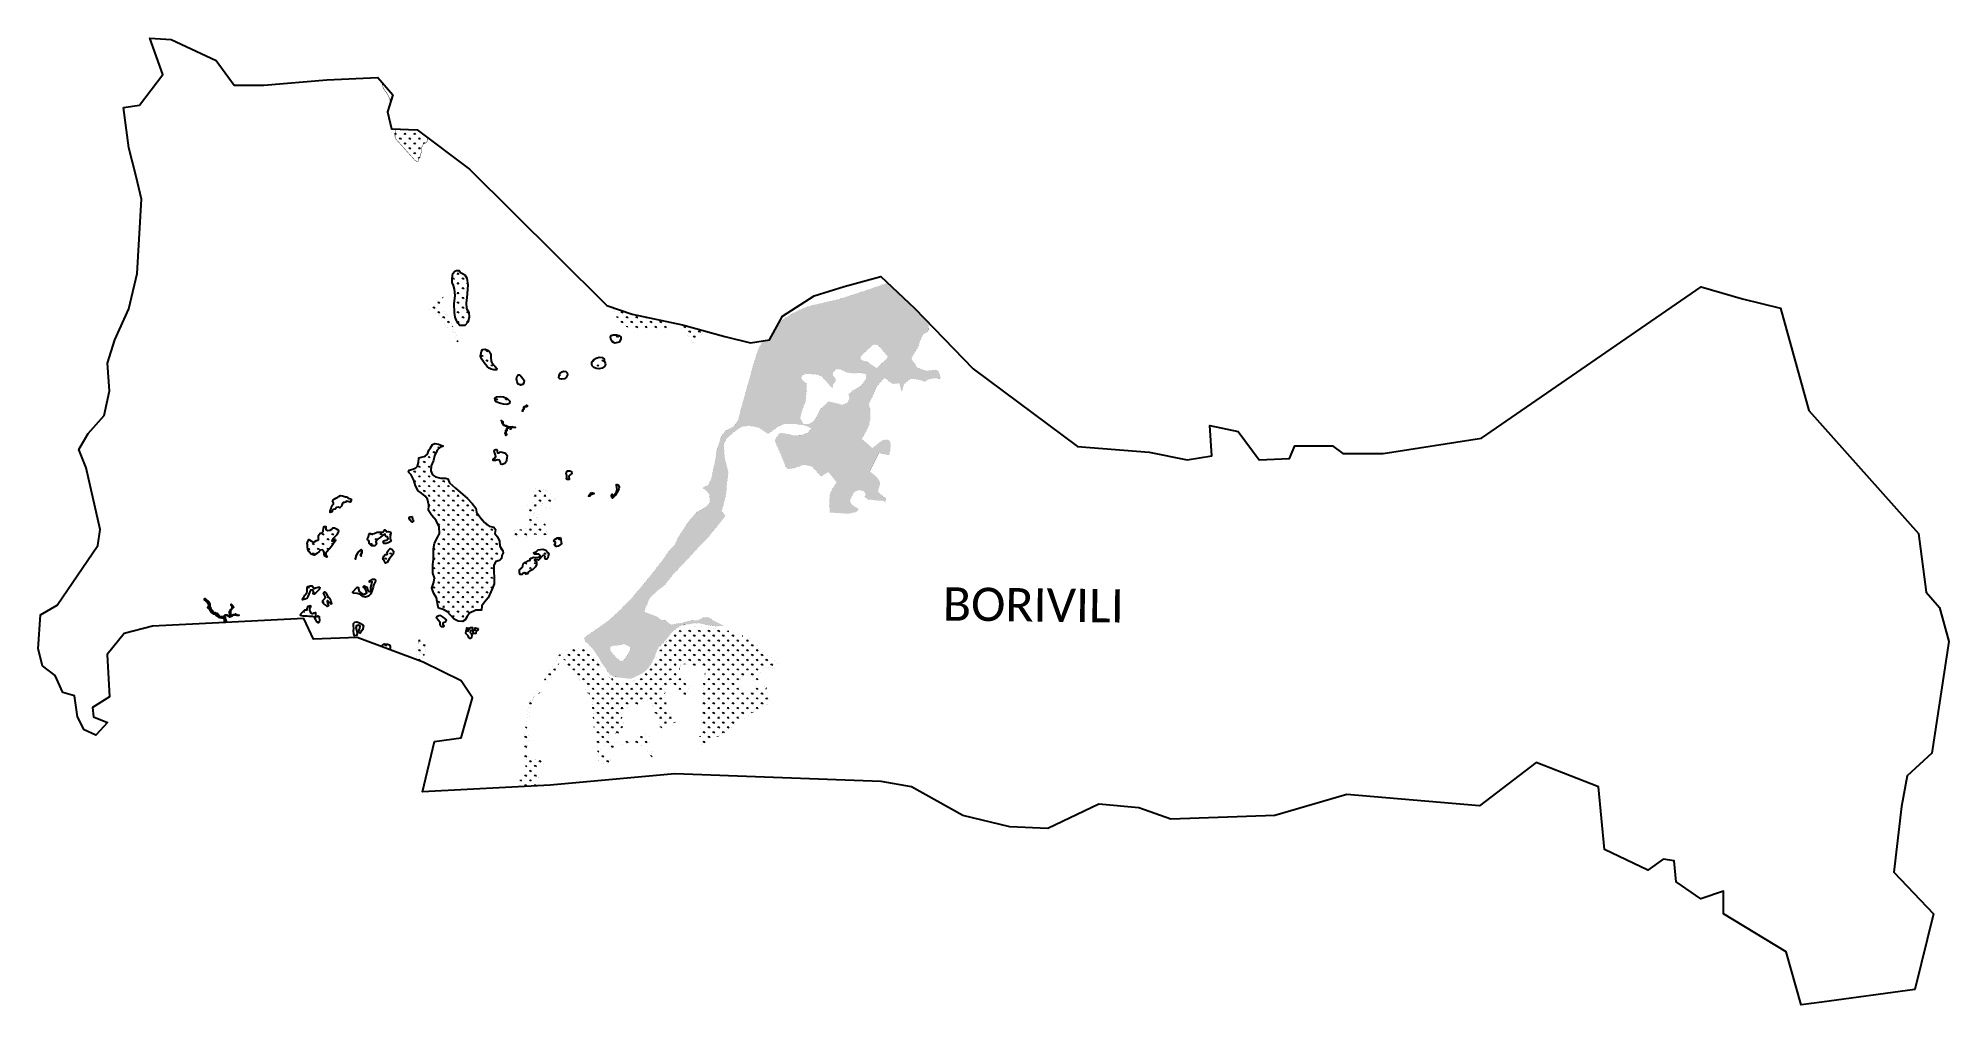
# Model space of a CAD drawing. Header units: metres. Extents: x 266208 to 280437, y 2124392 to 2131586.
import ezdxf

# ---------------------------------------------------------------- set-up
doc = ezdxf.new("R2010")
doc.units = ezdxf.units.M
for name, color, linetype in [('MANGROOVES', 112, 'Continuous'), ('village', 3, 'Continuous'), ('VILLAGE NAME', 250, 'Continuous')]:
    doc.layers.add(name, color=color, linetype=linetype)

msp = doc.modelspace()

# ---------------------------------------------------------------- texts
at = {"layer": 'VILLAGE NAME', "insert": (272947, 2127500), "char_height": 247.63, "attachment_point": 1, "rotation": 359.3415}
msp.add_mtext_dynamic_manual_height_columns('{\\fCalibri|b0|i0|c0|p34;BORIVILI}', width=3307.61, gutter_width=1238, heights=[554], dxfattribs=at)

# ---------------------------------------------------------------- hatches: boundary and pattern name
at = {"layer": 'MANGROOVES'}
h = msp.add_hatch(dxfattribs=at)
h.set_pattern_fill('GRASS', color=256, scale=2)
h.paths.add_polyline_path([(268760, 2131267), (268767, 2131253), (268778, 2131213), (268802, 2131181), (268829, 2131133), (268834, 2131122), (268848, 2131166)])
h = msp.add_hatch(dxfattribs=at)
h.set_pattern_fill('GRASS', color=256, scale=2)
h.paths.add_polyline_path([(269107, 2130839), (269108, 2130846), (269031, 2130904), (268871, 2130911), (268865, 2130870), (268865, 2130854), (268873, 2130834), (268920, 2130782), (269014, 2130677), (269018, 2130673), (269022, 2130673), (269026, 2130669), (269034, 2130665), (269038, 2130669), (269038, 2130681), (269050, 2130701), (269054, 2130717), (269058, 2130728), (269063, 2130744), (269063, 2130772), (269067, 2130780), (269067, 2130784), (269071, 2130792), (269075, 2130796), (269083, 2130804), (269087, 2130804), (269095, 2130808), (269103, 2130815)])
h = msp.add_hatch(dxfattribs=at)
h.set_pattern_fill('GRASS', color=256, scale=2)
h.paths.add_polyline_path([(269395, 2129616), (269399, 2129654), (269408, 2129752), (269400, 2129800), (269384, 2129825), (269368, 2129834), (269354, 2129842), (269344, 2129857), (269324, 2129858), (269310, 2129853), (269296, 2129834), (269290, 2129797), (269291, 2129768), (269300, 2129746), (269309, 2129718), (269314, 2129671), (269306, 2129609), (269308, 2129546), (269314, 2129510), (269322, 2129486), (269333, 2129465), (269349, 2129449), (269385, 2129449), (269407, 2129474), (269418, 2129511), (269414, 2129546), (269397, 2129575)])
h.paths.add_polyline_path([(269217, 2129570), (269218, 2129633), (269230, 2129684), (269224, 2129697), (269199, 2129657), (269174, 2129621), (269150, 2129600), (269126, 2129592), (269103, 2129594), (269100, 2129589), (269115, 2129583), (269125, 2129569), (269139, 2129552), (269158, 2129542), (269185, 2129531), (269203, 2129520), (269212, 2129506), (269219, 2129483), (269233, 2129457), (269253, 2129435), (269292, 2129405), (269311, 2129370), (269321, 2129328), (269336, 2129327), (269321, 2129381), (269299, 2129430), (269269, 2129499), (269250, 2129525), (269220, 2129560)])
h = msp.add_hatch(dxfattribs=at)
h.set_pattern_fill('GRASS', color=256, scale=2)
h.paths.add_polyline_path([(272735, 2129577), (272533, 2129765), (272497, 2129753), (272359, 2129705), (272157, 2129640), (271976, 2129600), (271912, 2129580), (271824, 2129538), (271753, 2129492), (271721, 2129463), (271655, 2129342), (271607, 2129334), (271582, 2129294), (271559, 2129240), (271540, 2129178), (271492, 2129009), (271454, 2128872), (271432, 2128793), (271419, 2128740), (271383, 2128694), (271344, 2128675), (271325, 2128666), (271306, 2128638), (271288, 2128602), (271272, 2128555), (271262, 2128529), (271251, 2128450), (271238, 2128389), (271221, 2128312), (271199, 2128260), (271165, 2128246), (271156, 2128240), (271156, 2128240), (271184, 2128218), (271210, 2128185), (271209, 2128127), (271171, 2128092), (271136, 2128071), (271112, 2128061), (271090, 2128035), (271044, 2127981), (271013, 2127932), (270976, 2127875), (270947, 2127814), (270911, 2127779), (270863, 2127710), (270787, 2127611), (270705, 2127511), (270632, 2127424), (270542, 2127331), (270461, 2127257), (270356, 2127182), (270285, 2127133), (270273, 2127120), (270284, 2127093), (270293, 2127087), (270301, 2127079), (270309, 2127075), (270313, 2127067), (270324, 2127055), (270336, 2127043), (270344, 2127031), (270356, 2127015), (270363, 2127003), (270371, 2126991), (270383, 2126975), (270398, 2126946), (270406, 2126934), (270414, 2126922), (270422, 2126910), (270430, 2126902), (270445, 2126878), (270449, 2126870), (270457, 2126862), (270461, 2126854), (270465, 2126850), (270473, 2126846), (270477, 2126842), (270481, 2126842), (270485, 2126842), (270488, 2126838), (270492, 2126838), (270504, 2126833), (270512, 2126833), (270524, 2126829), (270564, 2126825), (270572, 2126824), (270596, 2126820), (270600, 2126820), (270608, 2126820), (270612, 2126820), (270620, 2126820), (270628, 2126820), (270632, 2126824), (270636, 2126824), (270652, 2126831), (270656, 2126835), (270664, 2126839), (270676, 2126843), (270684, 2126847), (270692, 2126851), (270700, 2126854), (270704, 2126858), (270712, 2126862), (270720, 2126870), (270728, 2126874), (270736, 2126882), (270744, 2126890), (270748, 2126894), (270756, 2126901), (270760, 2126913), (270768, 2126921), (270773, 2126929), (270781, 2126941), (270785, 2126953), (270797, 2126972), (270801, 2126980), (270805, 2126988), (270805, 2127000), (270814, 2127020), (270820, 2127038), (270826, 2127044), (270826, 2127048), (270832, 2127058), (270842, 2127063), (270846, 2127071), (270862, 2127083), (270866, 2127091), (270871, 2127095), (270879, 2127103), (270899, 2127130), (270907, 2127138), (270923, 2127158), (270935, 2127170), (270947, 2127181), (270955, 2127185), (270960, 2127193), (270968, 2127197), (270976, 2127201), (270980, 2127205), (270984, 2127209), (270992, 2127209), (270996, 2127213), (271004, 2127216), (271008, 2127216), (271016, 2127220), (271020, 2127220), (271028, 2127220), (271032, 2127224), (271048, 2127224), (271056, 2127224), (271082, 2127230), (271119, 2127233), (271147, 2127228), (271223, 2127213), (271267, 2127209), (271298, 2127212), (271317, 2127212), (271234, 2127253), (271207, 2127274), (271186, 2127278), (271161, 2127274), (271117, 2127253), (271061, 2127252), (271005, 2127235), (270919, 2127221), (270880, 2127254), (270849, 2127257), (270810, 2127284), (270720, 2127318), (270762, 2127420), (270821, 2127475), (270872, 2127513), (270937, 2127596), (271041, 2127705), (271117, 2127788), (271186, 2127857), (271261, 2127949), (271291, 2127986), (271322, 2128025), (271326, 2128031), (271326, 2128031), (271325, 2128034), (271298, 2128066), (271320, 2128145), (271332, 2128201), (271338, 2128286), (271348, 2128355), (271331, 2128423), (271320, 2128461), (271317, 2128512), (271313, 2128560), (271333, 2128604), (271382, 2128649), (271447, 2128696), (271506, 2128702), (271574, 2128687), (271644, 2128641), (271720, 2128696), (271763, 2128714), (271851, 2128715), (271914, 2128706), (271965, 2128683), (271940, 2128651), (271890, 2128632), (271831, 2128631), (271779, 2128643), (271735, 2128649), (271706, 2128618), (271693, 2128590), (271730, 2128508), (271774, 2128397), (271788, 2128381), (271795, 2128379), (271849, 2128390), (271911, 2128412), (271972, 2128397), (272006, 2128360), (272030, 2128333), (272037, 2128326), (272039, 2128326), (272093, 2128357), (272153, 2128282), (272119, 2128226), (272106, 2128197), (272099, 2128150), (272103, 2128056), (272238, 2128047), (272270, 2128054), (272300, 2128059), (272319, 2128083), (272285, 2128102), (272261, 2128123), (272254, 2128144), (272265, 2128175), (272288, 2128212), (272323, 2128223), (272348, 2128219), (272366, 2128206), (272370, 2128187), (272361, 2128175), (272388, 2128153), (272506, 2128142), (272516, 2128129), (272519, 2128143), (272521, 2128159), (272518, 2128163), (272498, 2128178), (272462, 2128213), (272477, 2128265), (272476, 2128285), (272459, 2128313), (272401, 2128363), (272469, 2128499), (272535, 2128484), (272546, 2128483), (272546, 2128484), (272553, 2128515), (272556, 2128560), (272552, 2128582), (272540, 2128596), (272523, 2128599), (272498, 2128595), (272477, 2128581), (272421, 2128536), (272342, 2128602), (272384, 2128680), (272396, 2128709), (272405, 2128757), (272406, 2128814), (272394, 2128864), (272423, 2128923), (272454, 2128995), (272511, 2129060), (272561, 2129019), (272576, 2129013), (272621, 2129018), (272637, 2128959), (272642, 2128959), (272645, 2128968), (272654, 2129010), (272703, 2129051), (272759, 2129048), (272805, 2129031), (272814, 2129030), (272840, 2129050), (272896, 2129056), (272917, 2129050), (272926, 2129053), (272927, 2129055), (272929, 2129060), (272923, 2129085), (272913, 2129103), (272903, 2129115), (272892, 2129119), (272866, 2129115), (272822, 2129111), (272754, 2129135), (272710, 2129202), (272749, 2129268), (272765, 2129297), (272777, 2129338), (272801, 2129384), (272836, 2129405), (272839, 2129409), (272841, 2129415), (272840, 2129468)])
h.paths.add_polyline_path([(272425, 2129303), (272451, 2129309), (272476, 2129287), (272534, 2129219), (272528, 2129203), (272466, 2129144), (272452, 2129131), (272381, 2129179), (272345, 2129189), (272332, 2129201), (272336, 2129222)], flags=16)
h.paths.add_polyline_path([(272185, 2129121), (272229, 2129098), (272285, 2129091), (272336, 2129096), (272374, 2129084), (272374, 2129054), (272337, 2129001), (272298, 2128978), (272271, 2128961), (272242, 2128936), (272249, 2128905), (272233, 2128872), (272198, 2128857), (272146, 2128871), (272094, 2128883), (272068, 2128858), (272031, 2128826), (272008, 2128775), (271980, 2128734), (271949, 2128716), (271907, 2128716), (271883, 2128758), (271898, 2128820), (271922, 2128882), (271932, 2128975), (271931, 2129016), (271903, 2129038), (271890, 2129058), (271902, 2129080), (271931, 2129089), (272010, 2129083), (272043, 2129069), (272084, 2129023), (272124, 2128979), (272128, 2129008), (272146, 2129032), (272146, 2129054), (272126, 2129073), (272126, 2129095), (272148, 2129122)], flags=16)
h.paths.add_polyline_path([(270616, 2127055), (270614, 2127033), (270594, 2126994), (270579, 2126969), (270558, 2126949), (270543, 2126950), (270496, 2126993), (270468, 2127032), (270468, 2127055), (270489, 2127065), (270522, 2127066), (270549, 2127073), (270574, 2127076)], flags=16)
h = msp.add_hatch(dxfattribs=at)
h.set_pattern_fill('GRASS', color=256, scale=2)
h.paths.add_polyline_path([(270632, 2129533), (270490, 2129580), (270493, 2129570), (270492, 2129562), (270496, 2129558), (270504, 2129546), (270508, 2129534), (270516, 2129521), (270520, 2129509), (270527, 2129501), (270531, 2129493), (270539, 2129489), (270543, 2129481), (270547, 2129477), (270551, 2129473), (270559, 2129465), (270563, 2129461), (270571, 2129457), (270575, 2129453), (270582, 2129445), (270590, 2129441), (270598, 2129437), (270602, 2129433), (270610, 2129432), (270618, 2129428), (270626, 2129424), (270642, 2129424), (270650, 2129420), (270689, 2129419), (270701, 2129423), (270717, 2129423), (270725, 2129427), (270789, 2129426), (270797, 2129422), (270813, 2129422), (270833, 2129413), (270841, 2129413), (270849, 2129409), (270873, 2129409), (270877, 2129413), (270885, 2129413), (270889, 2129416), (270893, 2129416), (270893, 2129436), (270889, 2129452), (270889, 2129464), (270883, 2129479)])
h.paths.add_polyline_path([(271170, 2129408), (271005, 2129453), (270980, 2129459), (270997, 2129428), (271024, 2129394), (271052, 2129365), (271072, 2129342), (271081, 2129321), (271093, 2129316), (271108, 2129316), (271121, 2129331), (271145, 2129371)])
h = msp.add_hatch(dxfattribs=at)
h.set_pattern_fill('GRASS', color=256, scale=2)
h.paths.add_polyline_path([(270547, 2129363), (270531, 2129374), (270515, 2129378), (270490, 2129378), (270474, 2129373), (270471, 2129361), (270475, 2129340), (270486, 2129324), (270503, 2129316), (270535, 2129323), (270546, 2129346)])
h = msp.add_hatch(dxfattribs=at)
h.set_pattern_fill('GRASS', color=256, scale=2)
h.paths.add_polyline_path([(269578, 2129237), (269569, 2129252), (269554, 2129264), (269536, 2129273), (269517, 2129270), (269508, 2129256), (269502, 2129221), (269508, 2129199), (269528, 2129170), (269552, 2129143), (269567, 2129131), (269582, 2129124), (269602, 2129119), (269622, 2129117), (269626, 2129126), (269609, 2129145), (269586, 2129170), (269582, 2129183), (269578, 2129209)])
h = msp.add_hatch(dxfattribs=at)
h.set_pattern_fill('GRASS', color=256, scale=2)
h.paths.add_polyline_path([(270422, 2129186), (270422, 2129200), (270409, 2129210), (270385, 2129212), (270364, 2129205), (270345, 2129195), (270332, 2129177), (270331, 2129160), (270334, 2129148), (270345, 2129136), (270365, 2129128), (270386, 2129125), (270409, 2129131), (270426, 2129143), (270433, 2129157), (270430, 2129168)])
h = msp.add_hatch(dxfattribs=at)
h.set_pattern_fill('GRASS', color=256, scale=2)
h.paths.add_polyline_path([(269827, 2129039), (269817, 2129053), (269806, 2129065), (269794, 2129081), (269782, 2129082), (269776, 2129072), (269771, 2129051), (269775, 2129030), (269782, 2129011), (269802, 2129003), (269817, 2129009), (269825, 2129022)])
h = msp.add_hatch(dxfattribs=at)
h.set_pattern_fill('GRASS', color=256, scale=2)
h.paths.add_polyline_path([(270150, 2129082), (270148, 2129096), (270137, 2129105), (270121, 2129108), (270109, 2129103), (270096, 2129094), (270087, 2129075), (270086, 2129059), (270093, 2129050), (270107, 2129048), (270128, 2129050), (270141, 2129062)])
h = msp.add_hatch(dxfattribs=at)
h.set_pattern_fill('GRASS', color=256, scale=2)
h.paths.add_polyline_path([(269701, 2128904), (269674, 2128916), (269652, 2128920), (269624, 2128918), (269609, 2128907), (269610, 2128893), (269618, 2128881), (269644, 2128870), (269672, 2128863), (269698, 2128861), (269718, 2128868), (269720, 2128885)])
h = msp.add_hatch(dxfattribs=at)
h.set_pattern_fill('GRASS', color=256, scale=2)
h.paths.add_polyline_path([(269643, 2127699), (269657, 2127714), (269661, 2127737), (269670, 2127755), (269668, 2127771), (269645, 2127806), (269643, 2127844), (269628, 2127874), (269609, 2127899), (269613, 2127930), (269601, 2127946), (269567, 2127954), (269532, 2127983), (269498, 2128025), (269473, 2128059), (269467, 2128088), (269440, 2128122), (269405, 2128161), (269316, 2128237), (269271, 2128277), (269259, 2128308), (269240, 2128311), (269206, 2128311), (269166, 2128321), (269144, 2128336), (269131, 2128366), (269134, 2128403), (269151, 2128444), (269158, 2128479), (269180, 2128519), (269204, 2128543), (269225, 2128551), (269189, 2128565), (269162, 2128570), (269145, 2128563), (269130, 2128537), (269116, 2128519), (269108, 2128491), (269093, 2128477), (269081, 2128472), (269061, 2128467), (269043, 2128463), (269039, 2128428), (269032, 2128402), (269020, 2128389), (268999, 2128378), (268971, 2128372), (268966, 2128357), (268986, 2128336), (269006, 2128298), (269018, 2128254), (269038, 2128218), (269063, 2128200), (269089, 2128179), (269107, 2128155), (269116, 2128112), (269115, 2128071), (269139, 2128035), (269171, 2127996), (269194, 2127950), (269197, 2127901), (269184, 2127874), (269158, 2127829), (269151, 2127786), (269151, 2127709), (269147, 2127666), (269146, 2127604), (269159, 2127570), (269154, 2127537), (269140, 2127492), (269154, 2127454), (269175, 2127420), (269183, 2127367), (269189, 2127344), (269226, 2127334), (269257, 2127316), (269306, 2127263), (269336, 2127248), (269367, 2127246), (269388, 2127258), (269402, 2127283), (269420, 2127307), (269466, 2127328), (269493, 2127329), (269508, 2127328), (269511, 2127361), (269532, 2127388), (269560, 2127422), (269589, 2127488), (269603, 2127526), (269601, 2127665), (269617, 2127691)])
h = msp.add_hatch(dxfattribs=at)
h.set_pattern_fill('GRASS', color=256, scale=2)
h.paths.add_polyline_path([(269916, 2128089), (269930, 2128100), (269949, 2128105), (269965, 2128125), (269976, 2128132), (269990, 2128115), (269996, 2128095), (269999, 2128079), (270010, 2128084), (270017, 2128078), (270026, 2128086), (270029, 2128106), (270029, 2128130), (270034, 2128139), (270053, 2128146), (270061, 2128155), (270049, 2128164), (270033, 2128191), (270010, 2128204), (269992, 2128221), (269970, 2128226), (269955, 2128215), (269938, 2128222), (269917, 2128233), (269901, 2128231), (269896, 2128221), (269897, 2128204), (269899, 2128177), (269892, 2128162), (269885, 2128151), (269885, 2128135), (269888, 2128127), (269868, 2128112), (269846, 2128102), (269835, 2128093), (269820, 2128085), (269810, 2128077), (269811, 2128065), (269818, 2128059), (269835, 2128052), (269856, 2128037), (269866, 2128023), (269875, 2127990), (269872, 2127971), (269863, 2127950), (269843, 2127936), (269817, 2127930), (269781, 2127927), (269765, 2127928), (269754, 2127937), (269747, 2127933), (269757, 2127921), (269762, 2127909), (269759, 2127899), (269749, 2127890), (269753, 2127880), (269771, 2127876), (269786, 2127882), (269802, 2127882), (269830, 2127874), (269844, 2127861), (269852, 2127866), (269849, 2127882), (269846, 2127898), (269863, 2127904), (269889, 2127908), (269902, 2127905), (269903, 2127892), (269918, 2127892), (269934, 2127886), (269948, 2127877), (269957, 2127883), (269978, 2127889), (269995, 2127897), (270001, 2127907), (269997, 2127918), (269984, 2127910), (269969, 2127901), (269961, 2127907), (269959, 2127919), (269963, 2127929), (269990, 2127942), (269985, 2127961), (269976, 2127969), (269968, 2127984), (269947, 2127992), (269931, 2127992), (269928, 2128006), (269937, 2128013), (269935, 2128021), (269922, 2128022), (269914, 2128016), (269901, 2128026), (269894, 2128042), (269900, 2128052), (269907, 2128064)])
h = msp.add_hatch(dxfattribs=at)
h.set_pattern_fill('GRASS', color=256, scale=2)
h.paths.add_polyline_path([(268423, 2127846), (268420, 2127857), (268412, 2127854), (268402, 2127842), (268394, 2127846), (268402, 2127860), (268417, 2127874), (268431, 2127889), (268443, 2127917), (268438, 2127930), (268414, 2127943), (268402, 2127943), (268394, 2127932), (268382, 2127924), (268364, 2127923), (268351, 2127929), (268349, 2127940), (268349, 2127953), (268337, 2127952), (268332, 2127936), (268329, 2127922), (268329, 2127915), (268321, 2127906), (268307, 2127902), (268295, 2127885), (268296, 2127870), (268296, 2127853), (268293, 2127850), (268280, 2127847), (268268, 2127841), (268256, 2127834), (268244, 2127843), (268224, 2127855), (268216, 2127841), (268212, 2127826), (268213, 2127813), (268214, 2127797), (268215, 2127782), (268226, 2127764), (268240, 2127747), (268262, 2127739), (268282, 2127751), (268301, 2127767), (268310, 2127776), (268325, 2127779), (268332, 2127770), (268338, 2127758), (268338, 2127745), (268342, 2127730), (268357, 2127724), (268360, 2127729), (268350, 2127744), (268349, 2127753), (268357, 2127764), (268393, 2127802), (268412, 2127834)])
h = msp.add_hatch(dxfattribs=at)
h.set_pattern_fill('GRASS', color=256, scale=2)
h.paths.add_polyline_path([(268754, 2127869), (268771, 2127886), (268791, 2127895), (268792, 2127884), (268796, 2127877), (268808, 2127875), (268815, 2127860), (268806, 2127853), (268782, 2127846), (268778, 2127833), (268783, 2127826), (268800, 2127826), (268815, 2127831), (268829, 2127838), (268837, 2127850), (268830, 2127860), (268829, 2127878), (268834, 2127902), (268828, 2127912), (268817, 2127915), (268804, 2127913), (268799, 2127919), (268788, 2127926), (268783, 2127920), (268774, 2127910), (268759, 2127909), (268743, 2127911), (268731, 2127909), (268711, 2127900), (268699, 2127897), (268686, 2127899), (268672, 2127899), (268669, 2127888), (268667, 2127874), (268661, 2127861), (268662, 2127849), (268672, 2127843), (268673, 2127826), (268691, 2127807), (268715, 2127808), (268728, 2127820), (268723, 2127837), (268729, 2127856), (268733, 2127855)])
h = msp.add_hatch(dxfattribs=at)
h.set_pattern_fill('GRASS', color=256, scale=2)
h.paths.add_polyline_path([(268853, 2127769), (268842, 2127783), (268829, 2127788), (268816, 2127776), (268805, 2127759), (268809, 2127752), (268805, 2127743), (268791, 2127743), (268781, 2127732), (268774, 2127710), (268781, 2127703), (268786, 2127693), (268793, 2127680), (268807, 2127685), (268824, 2127714), (268851, 2127746)])
h = msp.add_hatch(dxfattribs=at)
h.set_pattern_fill('GRASS', color=256, scale=2)
h.paths.add_polyline_path([(270004, 2127759), (269989, 2127775), (269965, 2127783), (269932, 2127778), (269919, 2127767), (269896, 2127756), (269904, 2127746), (269919, 2127747), (269935, 2127747), (269945, 2127736), (269942, 2127727), (269924, 2127722), (269900, 2127723), (269880, 2127717), (269870, 2127710), (269872, 2127701), (269856, 2127696), (269842, 2127687), (269836, 2127686), (269830, 2127685), (269820, 2127675), (269817, 2127658), (269815, 2127649), (269801, 2127638), (269793, 2127630), (269792, 2127609), (269797, 2127595), (269813, 2127594), (269819, 2127604), (269827, 2127610), (269834, 2127603), (269840, 2127596), (269852, 2127600), (269857, 2127612), (269868, 2127621), (269888, 2127630), (269912, 2127653), (269920, 2127668), (269920, 2127690), (269910, 2127697), (269905, 2127704), (269912, 2127707), (269925, 2127705), (269933, 2127702), (269945, 2127714), (269957, 2127726), (269966, 2127736), (269976, 2127736), (269983, 2127729), (269982, 2127718), (269986, 2127709), (269996, 2127710), (270003, 2127720), (270006, 2127733), (270010, 2127747)])
h = msp.add_hatch(dxfattribs=at)
h.set_pattern_fill('GRASS', color=256, scale=2)
h.paths.add_polyline_path([(270102, 2127836), (270100, 2127855), (270094, 2127869), (270076, 2127867), (270062, 2127860), (270050, 2127852), (270048, 2127844), (270060, 2127835), (270060, 2127828), (270052, 2127821), (270056, 2127810), (270067, 2127802), (270081, 2127806), (270097, 2127817), (270106, 2127824)])
h = msp.add_hatch(dxfattribs=at)
h.set_pattern_fill('GRASS', color=256, scale=2)
h.paths.add_polyline_path([(268257, 2127492), (268254, 2127504), (268248, 2127511), (268234, 2127511), (268216, 2127505), (268212, 2127496), (268211, 2127478), (268212, 2127467), (268208, 2127457), (268193, 2127441), (268188, 2127432), (268182, 2127421), (268176, 2127407), (268196, 2127411), (268209, 2127417), (268216, 2127431), (268223, 2127448), (268235, 2127477), (268248, 2127480), (268258, 2127468), (268255, 2127452), (268263, 2127449), (268274, 2127456), (268288, 2127470), (268303, 2127485), (268304, 2127500), (268294, 2127501), (268274, 2127496), (268264, 2127490)])
h = msp.add_hatch(dxfattribs=at)
h.set_pattern_fill('GRASS', color=256, scale=2)
h.paths.add_polyline_path([(268376, 2127419), (268362, 2127437), (268351, 2127457), (268340, 2127465), (268333, 2127458), (268340, 2127442), (268347, 2127427), (268343, 2127416), (268328, 2127401), (268328, 2127384), (268336, 2127376), (268349, 2127366), (268361, 2127356), (268369, 2127362), (268364, 2127377), (268359, 2127393), (268363, 2127401), (268371, 2127392), (268389, 2127375), (268392, 2127380), (268387, 2127399)])
h = msp.add_hatch(dxfattribs=at)
h.set_pattern_fill('GRASS', color=256, scale=2)
h.paths.add_polyline_path([(268692, 2127470), (268703, 2127500), (268707, 2127520), (268720, 2127546), (268718, 2127561), (268697, 2127561), (268676, 2127548), (268676, 2127538), (268695, 2127539), (268692, 2127526), (268685, 2127498), (268684, 2127477), (268673, 2127466), (268662, 2127475), (268655, 2127500), (268636, 2127511), (268627, 2127503), (268642, 2127490), (268649, 2127472), (268654, 2127457), (268635, 2127447), (268618, 2127453), (268599, 2127469), (268593, 2127485), (268594, 2127498), (268584, 2127500), (268549, 2127464), (268558, 2127456), (268582, 2127454), (268608, 2127446), (268625, 2127431), (268646, 2127427), (268668, 2127433), (268684, 2127450)])
h = msp.add_hatch(dxfattribs=at)
h.set_pattern_fill('GRASS', color=256, scale=2)
h.paths.add_polyline_path([(267600, 2127274), (267600, 2127278), (267596, 2127282), (267592, 2127282), (267588, 2127282), (267580, 2127282), (267576, 2127282), (267568, 2127283), (267564, 2127279), (267560, 2127279), (267560, 2127283), (267556, 2127283), (267556, 2127287), (267552, 2127287), (267552, 2127291), (267549, 2127295), (267549, 2127299), (267545, 2127299), (267545, 2127303), (267541, 2127303), (267541, 2127307), (267537, 2127307), (267533, 2127307), (267525, 2127307), (267525, 2127311), (267517, 2127311), (267513, 2127311), (267509, 2127315), (267505, 2127323), (267505, 2127327), (267501, 2127331), (267497, 2127335), (267493, 2127339), (267490, 2127343), (267490, 2127347), (267490, 2127351), (267486, 2127355), (267486, 2127363), (267486, 2127371), (267486, 2127375), (267486, 2127379), (267482, 2127383), (267482, 2127387), (267478, 2127391), (267474, 2127395), (267466, 2127400), (267463, 2127404), (267455, 2127412), (267451, 2127416), (267443, 2127412), (267447, 2127408), (267447, 2127404), (267451, 2127400), (267455, 2127400), (267462, 2127392), (267466, 2127388), (267470, 2127384), (267470, 2127380), (267478, 2127375), (267478, 2127371), (267478, 2127368), (267478, 2127364), (267474, 2127360), (267478, 2127360), (267478, 2127356), (267482, 2127355), (267482, 2127352), (267486, 2127351), (267486, 2127347), (267482, 2127348), (267482, 2127344), (267478, 2127344), (267478, 2127348), (267474, 2127352), (267470, 2127352), (267470, 2127348), (267474, 2127344), (267481, 2127340), (267485, 2127336), (267485, 2127332), (267489, 2127331), (267489, 2127324), (267493, 2127319), (267493, 2127316), (267497, 2127315), (267505, 2127307), (267509, 2127307), (267513, 2127303), (267513, 2127299), (267517, 2127299), (267525, 2127299), (267529, 2127295), (267533, 2127295), (267536, 2127287), (267540, 2127287), (267544, 2127283), (267548, 2127279), (267552, 2127275), (267556, 2127275), (267560, 2127271), (267564, 2127271), (267572, 2127271), (267576, 2127270), (267580, 2127270), (267584, 2127270), (267588, 2127270), (267588, 2127266), (267592, 2127266), (267596, 2127262), (267596, 2127258), (267596, 2127254), (267596, 2127246), (267595, 2127238), (267595, 2127238), (267603, 2127238), (267603, 2127238), (267604, 2127242), (267608, 2127246), (267608, 2127250), (267604, 2127254), (267604, 2127258), (267600, 2127266), (267600, 2127270)])
h = msp.add_hatch(dxfattribs=at)
h.set_pattern_fill('GRASS', color=256, scale=2)
h.paths.add_polyline_path([(267640, 2127313), (267640, 2127317), (267641, 2127325), (267637, 2127321), (267633, 2127321), (267632, 2127317), (267632, 2127309), (267632, 2127306), (267636, 2127297), (267636, 2127294), (267636, 2127290), (267636, 2127286), (267632, 2127286), (267628, 2127286), (267624, 2127286), (267620, 2127290), (267616, 2127294), (267612, 2127294), (267608, 2127294), (267604, 2127294), (267600, 2127294), (267596, 2127290), (267596, 2127286), (267600, 2127286), (267600, 2127290), (267604, 2127290), (267612, 2127290), (267616, 2127286), (267620, 2127286), (267624, 2127282), (267628, 2127282), (267632, 2127278), (267636, 2127278), (267636, 2127282), (267640, 2127282), (267644, 2127281), (267648, 2127281), (267648, 2127285), (267652, 2127285), (267656, 2127289), (267660, 2127293), (267664, 2127293), (267668, 2127293), (267672, 2127293), (267676, 2127293), (267680, 2127293), (267688, 2127289), (267692, 2127289), (267696, 2127289), (267700, 2127289), (267704, 2127293), (267700, 2127293), (267696, 2127293), (267692, 2127293), (267684, 2127297), (267680, 2127297), (267676, 2127301), (267672, 2127297), (267668, 2127297), (267664, 2127297), (267660, 2127297), (267656, 2127293), (267652, 2127293), (267652, 2127289), (267648, 2127289), (267644, 2127293), (267640, 2127293), (267640, 2127297), (267640, 2127301), (267640, 2127305), (267640, 2127309)])
h = msp.add_hatch(dxfattribs=at)
h.set_pattern_fill('GRASS', color=256, scale=2)
h.paths.add_polyline_path([(268274, 2127305), (268272, 2127311), (268263, 2127309), (268256, 2127305), (268248, 2127305), (268238, 2127310), (268230, 2127322), (268227, 2127329), (268228, 2127339), (268233, 2127348), (268237, 2127359), (268230, 2127365), (268219, 2127359), (268210, 2127340), (268210, 2127332), (268201, 2127332), (268193, 2127332), (268182, 2127319), (268172, 2127310), (268164, 2127303), (268161, 2127290), (268181, 2127284), (268194, 2127284), (268210, 2127284), (268226, 2127282), (268251, 2127283), (268264, 2127277), (268269, 2127269), (268276, 2127257), (268283, 2127242), (268294, 2127234), (268300, 2127240), (268303, 2127257), (268300, 2127271), (268299, 2127281), (268290, 2127286), (268285, 2127283), (268275, 2127282), (268272, 2127288)])
h = msp.add_hatch(dxfattribs=at)
h.set_pattern_fill('GRASS', color=256, scale=2)
h.paths.add_polyline_path([(268601, 2127235), (268581, 2127242), (268566, 2127239), (268557, 2127230), (268557, 2127210), (268558, 2127194), (268556, 2127172), (268558, 2127153), (268563, 2127139), (268577, 2127141), (268584, 2127155), (268581, 2127173), (268574, 2127198), (268578, 2127213), (268592, 2127217), (268605, 2127209), (268604, 2127193), (268597, 2127183), (268595, 2127163), (268606, 2127159), (268624, 2127184), (268631, 2127211), (268623, 2127223)])
h = msp.add_hatch(dxfattribs=at)
h.set_pattern_fill('GRASS', color=256, scale=2)
h.paths.add_polyline_path([(269246, 2127257), (269234, 2127267), (269221, 2127278), (269199, 2127291), (269180, 2127285), (269173, 2127276), (269177, 2127266), (269190, 2127252), (269201, 2127238), (269201, 2127226), (269204, 2127213), (269212, 2127204), (269226, 2127205), (269231, 2127213), (269221, 2127225), (269221, 2127232), (269225, 2127236), (269235, 2127240), (269244, 2127246)])
h = msp.add_hatch(dxfattribs=at)
h.set_pattern_fill('GRASS', color=256, scale=2)
h.paths.add_polyline_path([(269428, 2127177), (269440, 2127175), (269446, 2127167), (269453, 2127152), (269466, 2127155), (269469, 2127175), (269480, 2127178), (269484, 2127193), (269463, 2127197), (269461, 2127184), (269447, 2127178), (269442, 2127184), (269442, 2127201), (269429, 2127201), (269420, 2127193), (269415, 2127185), (269412, 2127185), (269412, 2127195), (269401, 2127198), (269399, 2127185), (269396, 2127172), (269393, 2127155), (269402, 2127146), (269409, 2127138), (269416, 2127125), (269426, 2127119), (269435, 2127126), (269437, 2127141), (269432, 2127155), (269425, 2127162)])
h = msp.add_hatch(dxfattribs=at)
h.set_pattern_fill('GRASS', color=256, scale=2)
h.paths.add_polyline_path([(271570, 2127049), (271558, 2127076), (271529, 2127106), (271466, 2127132), (271367, 2127169), (271308, 2127185), (271229, 2127196), (271168, 2127204), (271094, 2127208), (271055, 2127208), (271043, 2127204), (271035, 2127200), (271031, 2127196), (271011, 2127188), (270987, 2127177), (270971, 2127165), (270963, 2127161), (270955, 2127157), (270951, 2127153), (270943, 2127150), (270939, 2127146), (270931, 2127138), (270923, 2127134), (270919, 2127126), (270907, 2127118), (270895, 2127106), (270890, 2127099), (270882, 2127091), (270874, 2127079), (270870, 2127071), (270862, 2127063), (270854, 2127051), (270838, 2127024), (270834, 2127020), (270830, 2127012), (270821, 2126996), (270817, 2126984), (270801, 2126949), (270797, 2126941), (270793, 2126933), (270788, 2126925), (270784, 2126917), (270772, 2126905), (270764, 2126889), (270752, 2126878), (270744, 2126866), (270736, 2126858), (270728, 2126850), (270720, 2126842), (270711, 2126838), (270703, 2126830), (270695, 2126827), (270687, 2126823), (270683, 2126819), (270675, 2126815), (270663, 2126811), (270655, 2126807), (270643, 2126803), (270631, 2126800), (270619, 2126796), (270607, 2126796), (270591, 2126796), (270579, 2126796), (270572, 2126797), (270564, 2126797), (270556, 2126797), (270544, 2126797), (270536, 2126801), (270528, 2126801), (270520, 2126805), (270512, 2126805), (270504, 2126810), (270496, 2126814), (270488, 2126814), (270480, 2126818), (270472, 2126822), (270464, 2126826), (270461, 2126830), (270453, 2126834), (270449, 2126838), (270445, 2126842), (270441, 2126846), (270433, 2126854), (270429, 2126858), (270425, 2126866), (270406, 2126891), (270402, 2126899), (270398, 2126903), (270382, 2126931), (270378, 2126939), (270375, 2126943), (270371, 2126951), (270367, 2126955), (270363, 2126959), (270359, 2126959), (270347, 2126971), (270343, 2126971), (270343, 2126975), (270339, 2126983), (270335, 2126987), (270335, 2126991), (270332, 2126995), (270320, 2127011), (270316, 2127019), (270312, 2127023), (270301, 2127027), (270296, 2127030), (270287, 2127036), (270277, 2127046), (270268, 2127048), (270180, 2127044), (270140, 2127028), (270101, 2127007), (270077, 2126976), (270042, 2126919), (270002, 2126854), (269971, 2126795), (269928, 2126735), (269894, 2126689), (269876, 2126669), (269862, 2126629), (269856, 2126604), (269846, 2126489), (269825, 2126358), (269816, 2126315), (269816, 2126286), (269826, 2126246), (269849, 2126205), (269823, 2126098), (269800, 2126064), (269797, 2126015), (269970, 2126025), (269933, 2126024), (269930, 2126126), (269964, 2126167), (269973, 2126185), (269975, 2126206), (269972, 2126211), (269965, 2126215), (269933, 2126217), (269868, 2126219), (269835, 2126281), (269853, 2126329), (269858, 2126344), (269864, 2126427), (269862, 2126525), (269875, 2126613), (269898, 2126681), (269953, 2126718), (269981, 2126759), (270014, 2126810), (270047, 2126858), (270117, 2126975), (270222, 2126833), (270266, 2126766), (270290, 2126727), (270326, 2126693), (270338, 2126640), (270343, 2126500), (270354, 2126401), (270374, 2126324), (270383, 2126213), (270389, 2126188), (270391, 2126186), (270410, 2126185), (270447, 2126188), (270454, 2126193), (270482, 2126234), (270458, 2126261), (270426, 2126262), (270403, 2126285), (270383, 2126323), (270381, 2126342), (270391, 2126366), (270422, 2126353), (270429, 2126315), (270459, 2126297), (270507, 2126312), (270539, 2126329), (270591, 2126337), (270672, 2126338), (270732, 2126307), (270762, 2126256), (270785, 2126230), (270789, 2126226), (270792, 2126229), (270791, 2126236), (270779, 2126262), (270761, 2126306), (270762, 2126339), (270768, 2126371), (270768, 2126382), (270757, 2126402), (270753, 2126406), (270728, 2126400), (270701, 2126392), (270682, 2126365), (270621, 2126354), (270483, 2126340), (270446, 2126356), (270462, 2126412), (270518, 2126411), (270554, 2126446), (270560, 2126465), (270567, 2126494), (270563, 2126502), (270537, 2126594), (270622, 2126610), (270650, 2126622), (270699, 2126643), (270755, 2126656), (270799, 2126597), (270823, 2126509), (270838, 2126470), (270845, 2126457), (270866, 2126452), (270893, 2126455), (270928, 2126470), (270947, 2126482), (270949, 2126486), (270951, 2126496), (270950, 2126499), (270939, 2126515), (270917, 2126548), (270904, 2126585), (270898, 2126596), (270874, 2126675), (270881, 2126692), (270858, 2126768), (270934, 2126791), (270980, 2126701), (270989, 2126676), (271002, 2126679), (271023, 2126693), (271038, 2126715), (271049, 2126733), (271064, 2126774), (271058, 2126783), (271036, 2126800), (271008, 2126820), (270982, 2126838), (270982, 2126887), (270995, 2126926), (271026, 2126928), (271075, 2126923), (271140, 2126915), (271176, 2126879), (271171, 2126820), (271164, 2126744), (271159, 2126707), (271161, 2126664), (271151, 2126547), (271141, 2126428), (271134, 2126347), (271135, 2126339), (271137, 2126336), (271156, 2126324), (271163, 2126324), (271216, 2126355), (271273, 2126390), (271378, 2126465), (271539, 2126576), (271606, 2126617), (271640, 2126629), (271655, 2126633), (271660, 2126637), (271661, 2126644), (271661, 2126649), (271653, 2126659), (271639, 2126694), (271636, 2126725), (271631, 2126742), (271631, 2126745), (271621, 2126755), (271593, 2126780), (271572, 2126822), (271588, 2126865), (271617, 2126907), (271689, 2126895), (271703, 2126894), (271703, 2126895), (271714, 2126911), (271716, 2126924), (271711, 2126937), (271662, 2126981), (271604, 2127012)])
h.paths.add_polyline_path([(271445, 2126846), (271464, 2126847), (271479, 2126860), (271494, 2126865), (271516, 2126854), (271524, 2126824), (271552, 2126756), (271561, 2126722), (271561, 2126704), (271542, 2126713), (271520, 2126720), (271498, 2126715), (271467, 2126706), (271449, 2126718), (271441, 2126742), (271433, 2126767), (271433, 2126793), (271443, 2126832)], flags=16)
h = msp.add_hatch(dxfattribs=at)
h.set_pattern_fill('GRASS', color=256, scale=2)
h.paths.add_polyline_path([(268830, 2127060), (268825, 2127071), (268808, 2127075), (268787, 2127078), (268771, 2127068), (268771, 2127056), (268823, 2127037), (268830, 2127046)])
h = msp.add_hatch(dxfattribs=at)
h.set_pattern_fill('GRASS', color=256, scale=2)
h.paths.add_polyline_path([(269061, 2127040), (269062, 2127083), (269053, 2127100), (269045, 2127117), (269038, 2127120), (269040, 2127098), (269040, 2127079), (269034, 2127064), (269032, 2127043), (269029, 2127029), (269024, 2127011), (269029, 2126998), (269028, 2126985), (269021, 2126974), (269018, 2126965), (269049, 2126953), (269054, 2126964), (269066, 2126973), (269084, 2126992), (269083, 2127005), (269064, 2127009), (269066, 2126998), (269067, 2126986), (269052, 2126985), (269049, 2127002), (269053, 2127019)])
h = msp.add_hatch(dxfattribs=at)
h.set_pattern_fill('GRASS', color=256, scale=2)
h.paths.add_polyline_path([(269095, 2127085), (269085, 2127097), (269067, 2127114), (269061, 2127128), (269055, 2127135), (269052, 2127121), (269062, 2127109), (269070, 2127103), (269077, 2127090), (269074, 2127072), (269077, 2127054), (269083, 2127041), (269092, 2127022), (269097, 2127011), (269101, 2127013), (269100, 2127020), (269087, 2127051), (269088, 2127063)])
h = msp.add_hatch(dxfattribs=at)
h.set_pattern_fill('GRASS', color=256, scale=2, angle=-0.837602)
h.paths.add_polyline_path([(266605, 2125410), (266595, 2125416), (266586, 2125416), (266580, 2125408), (266582, 2125401), (266587, 2125388), (266596, 2125383), (266605, 2125387), (266607, 2125401)])

# ---------------------------------------------------------------- linework, layer by layer
at = {"layer": 'MANGROOVES', "const_width": 2.98}
for points in [[(268759, 2131269), (268767, 2131253), (268778, 2131213), (268802, 2131181), (268829, 2131133), (268834, 2131122)], [(268871, 2130911), (268865, 2130870), (268865, 2130854), (268873, 2130834), (268920, 2130782), (269014, 2130677), (269018, 2130673), (269022, 2130673), (269026, 2130669), (269034, 2130665), (269038, 2130669), (269038, 2130681), (269050, 2130701), (269054, 2130717), (269058, 2130728), (269063, 2130744), (269063, 2130772), (269067, 2130780), (269067, 2130784), (269071, 2130792), (269075, 2130796), (269083, 2130804), (269087, 2130804), (269095, 2130808), (269103, 2130815), (269107, 2130839), (269108, 2130847)], [(269026, 2130669), (269034, 2130665)]]:
    msp.add_lwpolyline(points, dxfattribs=at)
at = {"layer": 'MANGROOVES', "color": 3}
msp.add_lwpolyline([(266842, 2131071), (266961, 2131087)], dxfattribs=at)
at = {"layer": 'MANGROOVES', "const_width": 0.134, "flags": 128}
for points in [[(269349, 2129449), (269333, 2129465), (269322, 2129486), (269314, 2129510), (269308, 2129546), (269306, 2129609), (269314, 2129671), (269309, 2129718), (269300, 2129746), (269291, 2129768), (269290, 2129797), (269296, 2129834), (269310, 2129853), (269324, 2129858), (269344, 2129857), (269354, 2129842), (269368, 2129834), (269384, 2129825), (269400, 2129800), (269408, 2129752), (269399, 2129654), (269395, 2129616), (269397, 2129575), (269414, 2129546), (269418, 2129511), (269407, 2129474), (269385, 2129449)], [(269321, 2129328), (269311, 2129370), (269292, 2129405), (269253, 2129435), (269233, 2129457), (269219, 2129483), (269212, 2129506), (269203, 2129520), (269185, 2129531), (269158, 2129542), (269139, 2129552), (269125, 2129569), (269115, 2129583), (269100, 2129589), (269103, 2129594), (269126, 2129592), (269150, 2129600), (269174, 2129621), (269199, 2129657), (269224, 2129697), (269230, 2129684), (269218, 2129633), (269217, 2129570), (269220, 2129560), (269250, 2129525), (269269, 2129499), (269299, 2129430), (269321, 2129381), (269336, 2129327)], [(270486, 2129324), (270475, 2129340), (270471, 2129361), (270474, 2129373), (270490, 2129378), (270515, 2129378), (270531, 2129374), (270547, 2129363), (270546, 2129346), (270535, 2129323), (270503, 2129316)], [(269552, 2129143), (269528, 2129170), (269508, 2129199), (269502, 2129221), (269508, 2129256), (269517, 2129270), (269536, 2129273), (269554, 2129264), (269569, 2129252), (269578, 2129237), (269578, 2129209), (269582, 2129183), (269586, 2129170), (269609, 2129145), (269626, 2129126), (269622, 2129117), (269602, 2129119), (269582, 2129124), (269567, 2129131)], [(270334, 2129148), (270331, 2129160), (270332, 2129177), (270345, 2129195), (270364, 2129205), (270385, 2129212), (270409, 2129210), (270422, 2129200), (270422, 2129186), (270430, 2129168), (270433, 2129157), (270426, 2129143), (270409, 2129131), (270386, 2129125), (270365, 2129128), (270345, 2129136)], [(272332, 2129201), (272336, 2129222), (272425, 2129303), (272451, 2129309), (272476, 2129287), (272534, 2129219), (272528, 2129203), (272466, 2129144), (272452, 2129131), (272381, 2129179), (272345, 2129189)], [(269782, 2129011), (269775, 2129030), (269771, 2129051), (269776, 2129072), (269782, 2129082), (269794, 2129081), (269806, 2129065), (269817, 2129053), (269827, 2129039), (269825, 2129022), (269817, 2129009), (269802, 2129003)], [(270086, 2129059), (270087, 2129075), (270096, 2129094), (270109, 2129103), (270121, 2129108), (270137, 2129105), (270148, 2129096), (270150, 2129082), (270141, 2129062), (270128, 2129050), (270107, 2129048), (270093, 2129050)], [(271890, 2129058), (271902, 2129080), (271931, 2129089), (272010, 2129083), (272043, 2129069), (272084, 2129023), (272124, 2128979), (272128, 2129008), (272146, 2129032), (272146, 2129054), (272126, 2129073), (272126, 2129095), (272148, 2129122), (272185, 2129121), (272229, 2129098), (272285, 2129091), (272336, 2129096), (272374, 2129084), (272374, 2129054), (272337, 2129001), (272298, 2128978), (272271, 2128961), (272242, 2128936), (272249, 2128905), (272233, 2128872), (272198, 2128857), (272146, 2128871), (272094, 2128883), (272068, 2128858), (272031, 2128826), (272008, 2128775), (271980, 2128734), (271949, 2128716), (271907, 2128716), (271883, 2128758), (271898, 2128820), (271922, 2128882), (271932, 2128975), (271931, 2129016), (271903, 2129038)], [(269618, 2128881), (269610, 2128893), (269609, 2128907), (269624, 2128918), (269652, 2128920), (269674, 2128916), (269701, 2128904), (269720, 2128885), (269718, 2128868), (269698, 2128861), (269672, 2128863), (269644, 2128870)], [(269140, 2127492), (269154, 2127537), (269159, 2127570), (269146, 2127604), (269147, 2127666), (269151, 2127709), (269151, 2127786), (269158, 2127829), (269184, 2127874), (269197, 2127901), (269194, 2127950), (269171, 2127996), (269139, 2128035), (269115, 2128071), (269116, 2128112), (269107, 2128155), (269089, 2128179), (269063, 2128200), (269038, 2128218), (269018, 2128254), (269006, 2128298), (268986, 2128336), (268966, 2128357), (268971, 2128372), (268999, 2128378), (269020, 2128389), (269032, 2128402), (269039, 2128428), (269043, 2128463), (269061, 2128467), (269081, 2128472), (269093, 2128477), (269108, 2128491), (269116, 2128519), (269130, 2128537), (269145, 2128563), (269162, 2128570), (269189, 2128565), (269225, 2128551), (269204, 2128543), (269180, 2128519), (269158, 2128479), (269151, 2128444), (269134, 2128403), (269131, 2128366), (269144, 2128336), (269166, 2128321), (269206, 2128311), (269240, 2128311), (269259, 2128308), (269271, 2128277), (269316, 2128237), (269405, 2128161), (269440, 2128122), (269467, 2128088), (269473, 2128059), (269498, 2128025), (269532, 2127983), (269567, 2127954), (269601, 2127946), (269613, 2127930), (269609, 2127899), (269628, 2127874), (269643, 2127844), (269645, 2127806), (269668, 2127771), (269670, 2127755), (269661, 2127737), (269657, 2127714), (269643, 2127699), (269617, 2127691), (269601, 2127665), (269603, 2127526), (269589, 2127488), (269560, 2127422), (269532, 2127388), (269511, 2127361), (269508, 2127328), (269493, 2127329), (269466, 2127328), (269420, 2127307), (269402, 2127283), (269388, 2127258), (269367, 2127246), (269336, 2127248), (269306, 2127263), (269257, 2127316), (269226, 2127334), (269189, 2127344), (269183, 2127367), (269175, 2127420), (269154, 2127454)], [(269596, 2128443), (269596, 2128452), (269608, 2128460), (269616, 2128472), (269613, 2128483), (269608, 2128499), (269604, 2128512), (269608, 2128523), (269622, 2128528), (269626, 2128521), (269625, 2128511), (269629, 2128501), (269640, 2128501), (269647, 2128508), (269664, 2128505), (269687, 2128497), (269700, 2128480), (269697, 2128461), (269693, 2128434), (269682, 2128421), (269663, 2128413), (269654, 2128416), (269650, 2128432), (269643, 2128445), (269629, 2128449), (269613, 2128444)], [(270142, 2128307), (270144, 2128319), (270145, 2128333), (270141, 2128342), (270143, 2128358), (270148, 2128367), (270168, 2128366), (270180, 2128361), (270182, 2128347), (270169, 2128336), (270160, 2128326), (270161, 2128302), (270149, 2128302)], [(268382, 2128067), (268386, 2128078), (268390, 2128091), (268400, 2128112), (268408, 2128118), (268408, 2128124), (268407, 2128127), (268404, 2128133), (268399, 2128143), (268404, 2128151), (268412, 2128156), (268425, 2128163), (268438, 2128170), (268446, 2128175), (268460, 2128183), (268474, 2128180), (268496, 2128174), (268505, 2128172), (268514, 2128166), (268524, 2128161), (268539, 2128159), (268538, 2128145), (268532, 2128133), (268513, 2128139), (268505, 2128140), (268498, 2128134), (268490, 2128130), (268478, 2128130), (268473, 2128125), (268470, 2128112), (268465, 2128102), (268454, 2128092), (268441, 2128095), (268429, 2128094), (268420, 2128080), (268408, 2128079), (268401, 2128077), (268397, 2128072), (268396, 2128061), (268383, 2128057)], [(269749, 2127890), (269759, 2127899), (269762, 2127909), (269757, 2127921), (269747, 2127933), (269754, 2127937), (269765, 2127928), (269781, 2127927), (269817, 2127930), (269843, 2127936), (269863, 2127950), (269872, 2127971), (269875, 2127990), (269866, 2128023), (269856, 2128037), (269835, 2128052), (269818, 2128059), (269811, 2128065), (269810, 2128077), (269820, 2128085), (269835, 2128093), (269846, 2128102), (269868, 2128112), (269888, 2128127), (269885, 2128135), (269885, 2128151), (269892, 2128162), (269899, 2128177), (269897, 2128204), (269896, 2128221), (269901, 2128231), (269917, 2128233), (269938, 2128222), (269955, 2128215), (269970, 2128226), (269992, 2128221), (270010, 2128204), (270033, 2128191), (270049, 2128164), (270061, 2128155), (270053, 2128146), (270034, 2128139), (270029, 2128130), (270029, 2128106), (270026, 2128086), (270017, 2128078), (270010, 2128084), (269999, 2128079), (269996, 2128095), (269990, 2128115), (269976, 2128132), (269965, 2128125), (269949, 2128105), (269930, 2128100), (269916, 2128089), (269907, 2128064), (269900, 2128052), (269894, 2128042), (269901, 2128026), (269914, 2128016), (269922, 2128022), (269935, 2128021), (269937, 2128013), (269928, 2128006), (269931, 2127992), (269947, 2127992), (269968, 2127984), (269976, 2127969), (269985, 2127961), (269990, 2127942), (269963, 2127929), (269959, 2127919), (269961, 2127907), (269969, 2127901), (269984, 2127910), (269997, 2127918), (270001, 2127907), (269995, 2127897), (269978, 2127889), (269957, 2127883), (269948, 2127877), (269934, 2127886), (269918, 2127892), (269903, 2127892), (269902, 2127905), (269889, 2127908), (269863, 2127904), (269846, 2127898), (269849, 2127882), (269852, 2127866), (269844, 2127861), (269830, 2127874), (269802, 2127882), (269786, 2127882), (269771, 2127876), (269753, 2127880)], [(270307, 2128179), (270315, 2128192), (270327, 2128205), (270347, 2128201), (270345, 2128196), (270332, 2128191), (270322, 2128185), (270315, 2128178)], [(270481, 2128167), (270477, 2128181), (270482, 2128193), (270481, 2128184), (270490, 2128175), (270501, 2128189), (270514, 2128210), (270519, 2128227), (270517, 2128242), (270514, 2128259), (270515, 2128266), (270528, 2128261), (270534, 2128246), (270533, 2128232), (270526, 2128220), (270504, 2128182), (270486, 2128164)], [(268240, 2127747), (268226, 2127764), (268215, 2127782), (268214, 2127797), (268213, 2127813), (268212, 2127826), (268216, 2127841), (268224, 2127855), (268244, 2127843), (268256, 2127834), (268268, 2127841), (268280, 2127847), (268293, 2127850), (268296, 2127853), (268296, 2127870), (268295, 2127885), (268307, 2127902), (268321, 2127906), (268329, 2127915), (268329, 2127922), (268332, 2127936), (268337, 2127952), (268349, 2127953), (268349, 2127940), (268351, 2127929), (268364, 2127923), (268382, 2127924), (268394, 2127932), (268402, 2127943), (268414, 2127943), (268438, 2127930), (268443, 2127917), (268431, 2127889), (268417, 2127874), (268402, 2127860), (268394, 2127846), (268402, 2127842), (268412, 2127854), (268420, 2127857), (268423, 2127846), (268412, 2127834), (268393, 2127802), (268357, 2127764), (268349, 2127753), (268350, 2127744), (268360, 2127729), (268357, 2127724), (268342, 2127730), (268338, 2127745), (268338, 2127758), (268332, 2127770), (268325, 2127779), (268310, 2127776), (268301, 2127767), (268282, 2127751), (268262, 2127739)], [(268673, 2127826), (268672, 2127843), (268662, 2127849), (268661, 2127861), (268667, 2127874), (268669, 2127888), (268672, 2127899), (268686, 2127899), (268699, 2127897), (268711, 2127900), (268731, 2127909), (268743, 2127911), (268759, 2127909), (268774, 2127910), (268783, 2127920), (268788, 2127926), (268799, 2127919), (268804, 2127913), (268817, 2127915), (268828, 2127912), (268834, 2127902), (268829, 2127878), (268830, 2127860), (268837, 2127850), (268829, 2127838), (268815, 2127831), (268800, 2127826), (268783, 2127826), (268778, 2127833), (268782, 2127846), (268806, 2127853), (268815, 2127860), (268808, 2127875), (268796, 2127877), (268792, 2127884), (268791, 2127895), (268771, 2127886), (268754, 2127869), (268733, 2127855), (268729, 2127856), (268723, 2127837), (268728, 2127820), (268715, 2127808), (268691, 2127807)], [(268971, 2128012), (268971, 2128020), (268979, 2128025), (268993, 2128027), (268993, 2128017), (268995, 2128009), (269000, 2128001), (269002, 2127992), (268996, 2127985), (268987, 2127987), (268979, 2127998)], [(268572, 2127710), (268572, 2127720), (268575, 2127733), (268584, 2127749), (268592, 2127763), (268605, 2127774), (268613, 2127780), (268619, 2127775), (268617, 2127758), (268609, 2127736), (268612, 2127731), (268611, 2127741), (268617, 2127758), (268619, 2127775), (268613, 2127780), (268605, 2127774), (268592, 2127763), (268584, 2127749), (268575, 2127733), (268570, 2127713)], [(268781, 2127732), (268791, 2127743), (268805, 2127743), (268809, 2127752), (268805, 2127759), (268816, 2127776), (268829, 2127788), (268842, 2127783), (268853, 2127769), (268851, 2127746), (268824, 2127714), (268807, 2127685), (268793, 2127680), (268786, 2127693), (268781, 2127703), (268774, 2127710)], [(269792, 2127609), (269793, 2127630), (269801, 2127638), (269815, 2127649), (269817, 2127658), (269820, 2127675), (269830, 2127685), (269836, 2127686), (269842, 2127687), (269856, 2127696), (269872, 2127701), (269870, 2127710), (269880, 2127717), (269900, 2127723), (269924, 2127722), (269942, 2127727), (269945, 2127736), (269935, 2127747), (269919, 2127747), (269904, 2127746), (269896, 2127756), (269919, 2127767), (269932, 2127778), (269965, 2127783), (269989, 2127775), (270004, 2127759), (270010, 2127747), (270006, 2127733), (270003, 2127720), (269996, 2127710), (269986, 2127709), (269982, 2127718), (269983, 2127729), (269976, 2127736), (269966, 2127736), (269957, 2127726), (269945, 2127714), (269933, 2127702), (269925, 2127705), (269912, 2127707), (269905, 2127704), (269910, 2127697), (269920, 2127690), (269920, 2127668), (269912, 2127653), (269888, 2127630), (269868, 2127621), (269857, 2127612), (269852, 2127600), (269840, 2127596), (269834, 2127603), (269827, 2127610), (269819, 2127604), (269813, 2127594), (269797, 2127595)], [(270052, 2127821), (270060, 2127828), (270060, 2127835), (270048, 2127844), (270050, 2127852), (270062, 2127860), (270076, 2127867), (270094, 2127869), (270100, 2127855), (270102, 2127836), (270106, 2127824), (270097, 2127817), (270081, 2127806), (270067, 2127802), (270056, 2127810)], [(268182, 2127421), (268188, 2127432), (268193, 2127441), (268208, 2127457), (268212, 2127467), (268211, 2127478), (268212, 2127496), (268216, 2127505), (268234, 2127511), (268248, 2127511), (268254, 2127504), (268257, 2127492), (268264, 2127490), (268274, 2127496), (268294, 2127501), (268304, 2127500), (268303, 2127485), (268288, 2127470), (268274, 2127456), (268263, 2127449), (268255, 2127452), (268258, 2127468), (268248, 2127480), (268235, 2127477), (268223, 2127448), (268216, 2127431), (268209, 2127417), (268196, 2127411), (268176, 2127407)], [(268333, 2127458), (268340, 2127465), (268351, 2127457), (268362, 2127437), (268376, 2127419), (268387, 2127399), (268392, 2127380), (268389, 2127375), (268371, 2127392), (268363, 2127401), (268359, 2127393), (268364, 2127377), (268369, 2127362), (268361, 2127356), (268349, 2127366), (268336, 2127376), (268328, 2127384), (268328, 2127401), (268343, 2127416), (268347, 2127427), (268340, 2127442)], [(268549, 2127464), (268584, 2127500), (268594, 2127498), (268593, 2127485), (268599, 2127469), (268618, 2127453), (268635, 2127447), (268654, 2127457), (268649, 2127472), (268642, 2127490), (268627, 2127503), (268636, 2127511), (268655, 2127500), (268662, 2127475), (268673, 2127466), (268684, 2127477), (268685, 2127498), (268692, 2127526), (268695, 2127539), (268676, 2127538), (268676, 2127548), (268697, 2127561), (268718, 2127561), (268720, 2127546), (268707, 2127520), (268703, 2127500), (268692, 2127470), (268684, 2127450), (268668, 2127433), (268646, 2127427), (268625, 2127431), (268608, 2127446), (268582, 2127454), (268558, 2127456)], [(268164, 2127303), (268172, 2127310), (268182, 2127319), (268193, 2127332), (268201, 2127332), (268210, 2127332), (268210, 2127340), (268219, 2127359), (268230, 2127365), (268237, 2127359), (268233, 2127348), (268228, 2127339), (268227, 2127329), (268230, 2127322), (268238, 2127310), (268248, 2127305), (268256, 2127305), (268263, 2127309), (268272, 2127311), (268274, 2127305), (268272, 2127288), (268275, 2127282), (268285, 2127283), (268290, 2127286), (268299, 2127281), (268300, 2127271), (268303, 2127257), (268300, 2127240), (268294, 2127234), (268283, 2127242), (268276, 2127257), (268269, 2127269), (268264, 2127277), (268251, 2127283), (268226, 2127282), (268210, 2127284), (268194, 2127284), (268181, 2127284), (268161, 2127290)], [(268557, 2127230), (268566, 2127239), (268581, 2127242), (268601, 2127235), (268623, 2127223), (268631, 2127211), (268624, 2127184), (268606, 2127159), (268595, 2127163), (268597, 2127183), (268604, 2127193), (268605, 2127209), (268592, 2127217), (268578, 2127213), (268574, 2127198), (268581, 2127173), (268584, 2127155), (268577, 2127141), (268563, 2127139), (268558, 2127153), (268556, 2127172), (268558, 2127194), (268557, 2127210)], [(269173, 2127276), (269180, 2127285), (269199, 2127291), (269221, 2127278), (269234, 2127267), (269246, 2127257), (269244, 2127246), (269235, 2127240), (269225, 2127236), (269221, 2127232), (269221, 2127225), (269231, 2127213), (269226, 2127205), (269212, 2127204), (269204, 2127213), (269201, 2127226), (269201, 2127238), (269190, 2127252), (269177, 2127266)], [(269412, 2127195), (269412, 2127185), (269415, 2127185), (269420, 2127193), (269429, 2127201), (269442, 2127201), (269442, 2127184), (269447, 2127178), (269461, 2127184), (269463, 2127197), (269484, 2127193), (269480, 2127178), (269469, 2127175), (269466, 2127155), (269453, 2127152), (269446, 2127167), (269440, 2127175), (269428, 2127177), (269425, 2127162), (269432, 2127155), (269437, 2127141), (269435, 2127126), (269426, 2127119), (269416, 2127125), (269409, 2127138), (269402, 2127146), (269393, 2127155), (269396, 2127172), (269399, 2127185), (269401, 2127198)], [(269067, 2127114), (269085, 2127097), (269095, 2127085), (269088, 2127063), (269087, 2127051), (269100, 2127020), (269101, 2127013), (269097, 2127011), (269092, 2127022), (269083, 2127041), (269077, 2127054), (269074, 2127072), (269077, 2127090), (269070, 2127103), (269062, 2127109), (269052, 2127121), (269055, 2127135), (269061, 2127128)], [(270616, 2127055), (270614, 2127033), (270594, 2126994), (270579, 2126969), (270558, 2126949), (270543, 2126950), (270496, 2126993), (270468, 2127032), (270468, 2127055), (270489, 2127065), (270522, 2127066), (270549, 2127073), (270574, 2127076)], [(271433, 2126767), (271433, 2126793), (271443, 2126832), (271445, 2126846), (271464, 2126847), (271479, 2126860), (271494, 2126865), (271516, 2126854), (271524, 2126824), (271552, 2126756), (271561, 2126722), (271561, 2126704), (271542, 2126713), (271520, 2126720), (271498, 2126715), (271467, 2126706), (271449, 2126718), (271441, 2126742)]]:
    msp.add_lwpolyline(points, close=True, dxfattribs=at)
at = {"layer": 'MANGROOVES'}
for points in [[(269418, 2129511), (269407, 2129474), (269385, 2129449), (269349, 2129449), (269333, 2129465), (269322, 2129486), (269314, 2129510), (269308, 2129546), (269306, 2129609), (269314, 2129671), (269309, 2129718), (269300, 2129746), (269291, 2129768), (269290, 2129797), (269296, 2129834), (269310, 2129853), (269324, 2129858), (269344, 2129857), (269354, 2129842), (269368, 2129834), (269384, 2129825), (269400, 2129800), (269408, 2129752), (269399, 2129654), (269395, 2129616), (269397, 2129575), (269414, 2129546), (269418, 2129511)], [(270471, 2129361), (270474, 2129373), (270490, 2129378), (270515, 2129378), (270531, 2129374), (270547, 2129363), (270546, 2129346), (270535, 2129323), (270503, 2129316), (270486, 2129324), (270475, 2129340), (270471, 2129361)], [(269578, 2129237), (269578, 2129209), (269582, 2129183), (269586, 2129170), (269609, 2129145), (269626, 2129126), (269622, 2129117), (269602, 2129119), (269582, 2129124), (269567, 2129131), (269552, 2129143), (269528, 2129170), (269508, 2129199), (269502, 2129221), (269508, 2129256), (269517, 2129270), (269536, 2129273), (269554, 2129264), (269569, 2129252), (269578, 2129237)], [(270332, 2129177), (270345, 2129195), (270364, 2129205), (270385, 2129212), (270409, 2129210), (270422, 2129200), (270422, 2129186), (270430, 2129168), (270433, 2129157), (270426, 2129143), (270409, 2129131), (270386, 2129125), (270365, 2129128), (270345, 2129136), (270334, 2129148), (270331, 2129160), (270332, 2129177)], [(269794, 2129081), (269806, 2129065), (269817, 2129053), (269827, 2129039), (269825, 2129022), (269817, 2129009), (269802, 2129003), (269782, 2129011), (269775, 2129030), (269771, 2129051), (269776, 2129072), (269782, 2129082), (269794, 2129081)], [(270109, 2129103), (270121, 2129108), (270137, 2129105), (270148, 2129096), (270150, 2129082), (270141, 2129062), (270128, 2129050), (270107, 2129048), (270093, 2129050), (270086, 2129059), (270087, 2129075), (270096, 2129094), (270109, 2129103)], [(269701, 2128904), (269720, 2128885), (269718, 2128868), (269698, 2128861), (269672, 2128863), (269644, 2128870), (269618, 2128881), (269610, 2128893), (269609, 2128907), (269624, 2128918), (269652, 2128920), (269674, 2128916), (269701, 2128904)], [(269660, 2128741), (269660, 2128737), (269664, 2128737), (269664, 2128733), (269668, 2128733), (269668, 2128729), (269668, 2128725), (269668, 2128717), (269672, 2128713), (269676, 2128709), (269680, 2128705), (269684, 2128705), (269687, 2128701), (269691, 2128701), (269695, 2128701), (269699, 2128701), (269703, 2128697), (269707, 2128697), (269707, 2128693), (269707, 2128689), (269711, 2128689), (269711, 2128693), (269715, 2128693), (269719, 2128693), (269727, 2128693), (269735, 2128693), (269743, 2128692), (269751, 2128692), (269755, 2128692), (269759, 2128692), (269763, 2128688), (269759, 2128688), (269743, 2128692), (269735, 2128693), (269735, 2128689), (269731, 2128689), (269727, 2128689), (269727, 2128685), (269727, 2128681), (269727, 2128677), (269723, 2128677), (269727, 2128681), (269727, 2128685), (269727, 2128689), (269723, 2128689), (269719, 2128689), (269715, 2128689), (269711, 2128685), (269707, 2128689), (269703, 2128689), (269703, 2128685), (269703, 2128681), (269699, 2128673), (269699, 2128669), (269699, 2128665), (269695, 2128661), (269691, 2128657), (269691, 2128653), (269691, 2128649), (269687, 2128649), (269683, 2128646), (269687, 2128645), (269691, 2128641), (269695, 2128641), (269695, 2128637), (269694, 2128633), (269690, 2128629), (269690, 2128633), (269691, 2128637), (269691, 2128641), (269687, 2128641), (269687, 2128645), (269683, 2128646), (269687, 2128649), (269687, 2128653), (269691, 2128653), (269691, 2128657), (269691, 2128661), (269691, 2128665), (269691, 2128669), (269695, 2128669), (269699, 2128677), (269699, 2128681), (269699, 2128685), (269703, 2128689), (269703, 2128693), (269703, 2128697), (269699, 2128697), (269695, 2128701), (269691, 2128701), (269687, 2128701), (269684, 2128701), (269680, 2128705), (269676, 2128705), (269672, 2128709), (269668, 2128713), (269668, 2128717), (269664, 2128721), (269664, 2128725), (269664, 2128729), (269660, 2128733), (269660, 2128737), (269656, 2128742), (269660, 2128741)], [(269849, 2128854), (269849, 2128850), (269849, 2128846), (269845, 2128846), (269845, 2128842), (269841, 2128842), (269833, 2128842), (269829, 2128843), (269825, 2128843), (269825, 2128839), (269829, 2128835), (269825, 2128831), (269825, 2128827), (269821, 2128823), (269817, 2128823), (269817, 2128819), (269817, 2128815), (269817, 2128811), (269813, 2128811), (269817, 2128815), (269817, 2128819), (269817, 2128823), (269821, 2128823), (269825, 2128827), (269825, 2128831), (269825, 2128835), (269825, 2128839), (269825, 2128843), (269829, 2128843), (269833, 2128842), (269837, 2128846), (269841, 2128846), (269841, 2128850), (269845, 2128854), (269849, 2128854)], [(269225, 2128551), (269204, 2128543), (269180, 2128519), (269158, 2128479), (269151, 2128444), (269134, 2128403), (269131, 2128366), (269144, 2128336), (269166, 2128321), (269206, 2128311), (269240, 2128311), (269259, 2128308), (269271, 2128277), (269316, 2128237), (269405, 2128161), (269440, 2128122), (269467, 2128088), (269473, 2128059), (269498, 2128025), (269532, 2127983), (269567, 2127954), (269601, 2127946), (269613, 2127930), (269609, 2127899), (269628, 2127874), (269643, 2127844), (269645, 2127806), (269668, 2127771), (269670, 2127755), (269661, 2127737), (269657, 2127714), (269643, 2127699), (269617, 2127691), (269601, 2127665), (269603, 2127526), (269589, 2127488), (269560, 2127422), (269532, 2127388), (269511, 2127361), (269508, 2127328), (269493, 2127329), (269466, 2127328), (269420, 2127307), (269402, 2127283), (269388, 2127258), (269367, 2127246), (269336, 2127248), (269306, 2127263), (269257, 2127316), (269226, 2127334), (269189, 2127344), (269183, 2127367), (269175, 2127420), (269154, 2127454), (269140, 2127492), (269154, 2127537), (269159, 2127570), (269146, 2127604), (269147, 2127666), (269151, 2127709), (269151, 2127786), (269158, 2127829), (269184, 2127874), (269197, 2127901), (269194, 2127950), (269171, 2127996), (269139, 2128035), (269115, 2128071), (269116, 2128112), (269107, 2128155), (269089, 2128179), (269063, 2128200), (269038, 2128218), (269018, 2128254), (269006, 2128298), (268986, 2128336), (268966, 2128357), (268971, 2128372), (268999, 2128378), (269020, 2128389), (269032, 2128402), (269039, 2128428), (269043, 2128463), (269061, 2128467), (269081, 2128472), (269093, 2128477), (269108, 2128491), (269116, 2128519), (269130, 2128537), (269145, 2128563), (269162, 2128570), (269189, 2128565), (269225, 2128551)], [(269622, 2128528), (269626, 2128521), (269625, 2128511), (269629, 2128501), (269640, 2128501), (269647, 2128508), (269664, 2128505), (269687, 2128497), (269700, 2128480), (269697, 2128461), (269693, 2128434), (269682, 2128421), (269663, 2128413), (269654, 2128416), (269650, 2128432), (269643, 2128445), (269629, 2128449), (269613, 2128444), (269596, 2128443), (269596, 2128452), (269608, 2128460), (269616, 2128472), (269613, 2128483), (269608, 2128499), (269604, 2128512), (269608, 2128523), (269622, 2128528)], [(270148, 2128367), (270168, 2128366), (270180, 2128361), (270182, 2128347), (270169, 2128336), (270160, 2128326), (270161, 2128302), (270149, 2128302), (270142, 2128307), (270144, 2128319), (270145, 2128333), (270141, 2128342), (270143, 2128358), (270148, 2128367)], [(268539, 2128159), (268538, 2128145), (268532, 2128133), (268513, 2128139), (268505, 2128140), (268498, 2128134), (268490, 2128130), (268478, 2128130), (268473, 2128125), (268470, 2128112), (268465, 2128102), (268454, 2128092), (268441, 2128095), (268429, 2128094), (268420, 2128080), (268408, 2128079), (268401, 2128077), (268397, 2128072), (268396, 2128061), (268383, 2128057), (268382, 2128067), (268386, 2128078), (268390, 2128091), (268400, 2128112), (268408, 2128118), (268408, 2128124), (268407, 2128127), (268404, 2128133), (268399, 2128143), (268404, 2128151), (268412, 2128156), (268425, 2128163), (268438, 2128170), (268446, 2128175), (268460, 2128183), (268474, 2128180), (268496, 2128174), (268505, 2128172), (268514, 2128166), (268524, 2128161), (268539, 2128159)], [(270327, 2128205), (270347, 2128201), (270345, 2128196), (270332, 2128191), (270322, 2128185), (270315, 2128178), (270307, 2128179), (270315, 2128192), (270327, 2128205)], [(270515, 2128266), (270528, 2128261), (270534, 2128246), (270533, 2128232), (270526, 2128220), (270504, 2128182), (270486, 2128164), (270481, 2128167), (270477, 2128181), (270482, 2128193), (270481, 2128184), (270490, 2128175), (270501, 2128189), (270514, 2128210), (270519, 2128227), (270517, 2128242), (270514, 2128259), (270515, 2128266)], [(268438, 2127930), (268443, 2127917), (268431, 2127889), (268417, 2127874), (268402, 2127860), (268394, 2127846), (268402, 2127842), (268412, 2127854), (268420, 2127857), (268423, 2127846), (268412, 2127834), (268393, 2127802), (268357, 2127764), (268349, 2127753), (268350, 2127744), (268360, 2127729), (268357, 2127724), (268342, 2127730), (268338, 2127745), (268338, 2127758), (268332, 2127770), (268325, 2127779), (268310, 2127776), (268301, 2127767), (268282, 2127751), (268262, 2127739), (268240, 2127747), (268226, 2127764), (268215, 2127782), (268214, 2127797), (268213, 2127813), (268212, 2127826), (268216, 2127841), (268224, 2127855), (268244, 2127843), (268256, 2127834), (268268, 2127841), (268280, 2127847), (268293, 2127850), (268296, 2127853), (268296, 2127870), (268295, 2127885), (268307, 2127902), (268321, 2127906), (268329, 2127915), (268329, 2127922), (268332, 2127936), (268337, 2127952), (268349, 2127953), (268349, 2127940), (268351, 2127929), (268364, 2127923), (268382, 2127924), (268394, 2127932), (268402, 2127943), (268414, 2127943), (268438, 2127930)], [(268828, 2127912), (268834, 2127902), (268829, 2127878), (268830, 2127860), (268837, 2127850), (268829, 2127838), (268815, 2127831), (268800, 2127826), (268783, 2127826), (268778, 2127833), (268782, 2127846), (268806, 2127853), (268815, 2127860), (268808, 2127875), (268796, 2127877), (268792, 2127884), (268791, 2127895), (268771, 2127886), (268754, 2127869), (268733, 2127855), (268729, 2127856), (268723, 2127837), (268728, 2127820), (268715, 2127808), (268691, 2127807), (268673, 2127826), (268672, 2127843), (268662, 2127849), (268661, 2127861), (268667, 2127874), (268669, 2127888), (268672, 2127899), (268686, 2127899), (268699, 2127897), (268711, 2127900), (268731, 2127909), (268743, 2127911), (268759, 2127909), (268774, 2127910), (268783, 2127920), (268788, 2127926), (268799, 2127919), (268804, 2127913), (268817, 2127915), (268828, 2127912)], [(268993, 2128027), (268993, 2128017), (268995, 2128009), (269000, 2128001), (269002, 2127992), (268996, 2127985), (268987, 2127987), (268979, 2127998), (268971, 2128012), (268971, 2128020), (268979, 2128025), (268993, 2128027)], [(268613, 2127780), (268619, 2127775), (268617, 2127758), (268611, 2127741), (268612, 2127731), (268609, 2127736), (268617, 2127758), (268619, 2127775), (268613, 2127780), (268605, 2127774), (268592, 2127763), (268584, 2127749), (268575, 2127733), (268572, 2127720), (268572, 2127710), (268570, 2127713), (268575, 2127733), (268584, 2127749), (268592, 2127763), (268605, 2127774), (268613, 2127780)], [(268842, 2127783), (268853, 2127769), (268851, 2127746), (268824, 2127714), (268807, 2127685), (268793, 2127680), (268786, 2127693), (268781, 2127703), (268774, 2127710), (268781, 2127732), (268791, 2127743), (268805, 2127743), (268809, 2127752), (268805, 2127759), (268816, 2127776), (268829, 2127788), (268842, 2127783)], [(269965, 2127783), (269989, 2127775), (270004, 2127759), (270010, 2127747), (270006, 2127733), (270003, 2127720), (269996, 2127710), (269986, 2127709), (269982, 2127718), (269983, 2127729), (269976, 2127736), (269966, 2127736), (269957, 2127726), (269945, 2127714), (269933, 2127702), (269925, 2127705), (269912, 2127707), (269905, 2127704), (269910, 2127697), (269920, 2127690), (269920, 2127668), (269912, 2127653), (269888, 2127630), (269868, 2127621), (269857, 2127612), (269852, 2127600), (269840, 2127596), (269834, 2127603), (269827, 2127610), (269819, 2127604), (269813, 2127594), (269797, 2127595), (269792, 2127609), (269793, 2127630), (269801, 2127638), (269815, 2127649), (269817, 2127658), (269820, 2127675), (269830, 2127685), (269836, 2127686), (269842, 2127687), (269856, 2127696), (269872, 2127701), (269870, 2127710), (269880, 2127717), (269900, 2127723), (269924, 2127722), (269942, 2127727), (269945, 2127736), (269935, 2127747), (269919, 2127747), (269904, 2127746), (269896, 2127756), (269919, 2127767), (269932, 2127778), (269965, 2127783)], [(270094, 2127869), (270100, 2127855), (270102, 2127836), (270106, 2127824), (270097, 2127817), (270081, 2127806), (270067, 2127802), (270056, 2127810), (270052, 2127821), (270060, 2127828), (270060, 2127835), (270048, 2127844), (270050, 2127852), (270062, 2127860), (270076, 2127867), (270094, 2127869)], [(268304, 2127500), (268303, 2127485), (268288, 2127470), (268274, 2127456), (268263, 2127449), (268255, 2127452), (268258, 2127468), (268248, 2127480), (268235, 2127477), (268223, 2127448), (268216, 2127431), (268209, 2127417), (268196, 2127411), (268176, 2127407), (268182, 2127421), (268188, 2127432), (268193, 2127441), (268208, 2127457), (268212, 2127467), (268211, 2127478), (268212, 2127496), (268216, 2127505), (268234, 2127511), (268248, 2127511), (268254, 2127504), (268257, 2127492), (268264, 2127490), (268274, 2127496), (268294, 2127501), (268304, 2127500)], [(268351, 2127457), (268362, 2127437), (268376, 2127419), (268387, 2127399), (268392, 2127380), (268389, 2127375), (268371, 2127392), (268363, 2127401), (268359, 2127393), (268364, 2127377), (268369, 2127362), (268361, 2127356), (268349, 2127366), (268336, 2127376), (268328, 2127384), (268328, 2127401), (268343, 2127416), (268347, 2127427), (268340, 2127442), (268333, 2127458), (268340, 2127465), (268351, 2127457)], [(268718, 2127561), (268720, 2127546), (268707, 2127520), (268703, 2127500), (268692, 2127470), (268684, 2127450), (268668, 2127433), (268646, 2127427), (268625, 2127431), (268608, 2127446), (268582, 2127454), (268558, 2127456), (268549, 2127464), (268584, 2127500), (268594, 2127498), (268593, 2127485), (268599, 2127469), (268618, 2127453), (268635, 2127447), (268654, 2127457), (268649, 2127472), (268642, 2127490), (268627, 2127503), (268636, 2127511), (268655, 2127500), (268662, 2127475), (268673, 2127466), (268684, 2127477), (268685, 2127498), (268692, 2127526), (268695, 2127539), (268676, 2127538), (268676, 2127548), (268697, 2127561), (268718, 2127561)], [(268230, 2127365), (268237, 2127359), (268233, 2127348), (268228, 2127339), (268227, 2127329), (268230, 2127322), (268238, 2127310), (268248, 2127305), (268256, 2127305), (268263, 2127309), (268272, 2127311), (268274, 2127305), (268272, 2127288), (268275, 2127282), (268285, 2127283), (268290, 2127286), (268299, 2127281), (268300, 2127271), (268303, 2127257), (268300, 2127240), (268294, 2127234), (268283, 2127242), (268276, 2127257), (268269, 2127269), (268264, 2127277), (268251, 2127283), (268226, 2127282), (268210, 2127284), (268194, 2127284), (268181, 2127284), (268161, 2127290), (268164, 2127303), (268172, 2127310), (268182, 2127319), (268193, 2127332), (268201, 2127332), (268210, 2127332), (268210, 2127340), (268219, 2127359), (268230, 2127365)], [(268623, 2127223), (268631, 2127211), (268624, 2127184), (268606, 2127159), (268595, 2127163), (268597, 2127183), (268604, 2127193), (268605, 2127209), (268592, 2127217), (268578, 2127213), (268574, 2127198), (268581, 2127173), (268584, 2127155), (268577, 2127141), (268563, 2127139), (268558, 2127153), (268556, 2127172), (268558, 2127194), (268557, 2127210), (268557, 2127230), (268566, 2127239), (268581, 2127242), (268601, 2127235), (268623, 2127223)], [(269199, 2127291), (269221, 2127278), (269234, 2127267), (269246, 2127257), (269244, 2127246), (269235, 2127240), (269225, 2127236), (269221, 2127232), (269221, 2127225), (269231, 2127213), (269226, 2127205), (269212, 2127204), (269204, 2127213), (269201, 2127226), (269201, 2127238), (269190, 2127252), (269177, 2127266), (269173, 2127276), (269180, 2127285), (269199, 2127291)], [(269484, 2127193), (269480, 2127178), (269469, 2127175), (269466, 2127155), (269453, 2127152), (269446, 2127167), (269440, 2127175), (269428, 2127177), (269425, 2127162), (269432, 2127155), (269437, 2127141), (269435, 2127126), (269426, 2127119), (269416, 2127125), (269409, 2127138), (269402, 2127146), (269393, 2127155), (269396, 2127172), (269399, 2127185), (269401, 2127198), (269412, 2127195), (269412, 2127185), (269415, 2127185), (269420, 2127193), (269429, 2127201), (269442, 2127201), (269442, 2127184), (269447, 2127178), (269461, 2127184), (269463, 2127197), (269484, 2127193)]]:
    msp.add_lwpolyline(points, close=True, dxfattribs=at)
at = {"layer": 'MANGROOVES', "const_width": 0.134, "flags": 128}
for points in [[(272533, 2129765), (272497, 2129753), (272359, 2129705), (272157, 2129640), (271976, 2129600), (271912, 2129580), (271824, 2129538), (271753, 2129492), (271721, 2129463)], [(271607, 2129334), (271582, 2129294), (271559, 2129240), (271540, 2129178), (271492, 2129009), (271454, 2128872), (271432, 2128793), (271419, 2128740), (271383, 2128694), (271344, 2128675), (271325, 2128666), (271306, 2128638), (271288, 2128602), (271272, 2128555), (271262, 2128529), (271251, 2128450), (271238, 2128389), (271221, 2128312), (271199, 2128260), (271165, 2128246), (271156, 2128240), (271156, 2128240), (271184, 2128218), (271210, 2128185), (271209, 2128127), (271171, 2128092), (271136, 2128071), (271112, 2128061), (271090, 2128035), (271044, 2127981), (271013, 2127932), (270976, 2127875), (270947, 2127814), (270911, 2127779), (270863, 2127710), (270787, 2127611), (270705, 2127511), (270632, 2127424), (270542, 2127331), (270461, 2127257), (270356, 2127182), (270285, 2127133), (270273, 2127120), (270284, 2127093), (270293, 2127087), (270301, 2127079), (270309, 2127075), (270313, 2127067), (270324, 2127055), (270336, 2127043), (270344, 2127031), (270356, 2127015), (270363, 2127003), (270371, 2126991), (270383, 2126975), (270398, 2126946), (270406, 2126934), (270414, 2126922), (270422, 2126910), (270430, 2126902), (270445, 2126878), (270449, 2126870), (270457, 2126862), (270461, 2126854), (270465, 2126850), (270473, 2126846), (270477, 2126842), (270481, 2126842), (270485, 2126842), (270488, 2126838), (270492, 2126838), (270504, 2126833), (270512, 2126833), (270524, 2126829), (270564, 2126825), (270572, 2126824), (270596, 2126820), (270600, 2126820), (270608, 2126820), (270612, 2126820), (270620, 2126820), (270628, 2126820), (270632, 2126824), (270636, 2126824), (270652, 2126831), (270656, 2126835), (270664, 2126839), (270676, 2126843), (270684, 2126847), (270692, 2126851), (270700, 2126854), (270704, 2126858), (270712, 2126862), (270720, 2126870), (270728, 2126874), (270736, 2126882), (270744, 2126890), (270748, 2126894), (270756, 2126901), (270760, 2126913), (270768, 2126921), (270773, 2126929), (270781, 2126941), (270785, 2126953), (270797, 2126972), (270801, 2126980), (270805, 2126988), (270805, 2127000), (270814, 2127020), (270820, 2127038), (270826, 2127044), (270826, 2127048), (270832, 2127058), (270842, 2127063), (270846, 2127071), (270862, 2127083), (270866, 2127091), (270871, 2127095), (270879, 2127103), (270899, 2127130), (270907, 2127138), (270923, 2127158), (270935, 2127170), (270947, 2127181), (270955, 2127185), (270960, 2127193), (270968, 2127197), (270976, 2127201), (270980, 2127205), (270984, 2127209), (270992, 2127209), (270996, 2127213), (271004, 2127216), (271008, 2127216), (271016, 2127220), (271020, 2127220), (271028, 2127220), (271032, 2127224), (271048, 2127224), (271056, 2127224), (271082, 2127230), (271119, 2127233), (271147, 2127228), (271223, 2127213), (271267, 2127209), (271298, 2127212), (271317, 2127212), (271234, 2127253), (271207, 2127274), (271186, 2127278), (271161, 2127274), (271117, 2127253), (271061, 2127252), (271005, 2127235), (270919, 2127221), (270880, 2127254), (270849, 2127257), (270810, 2127284), (270720, 2127318), (270762, 2127420), (270821, 2127475), (270872, 2127513), (270937, 2127596), (271041, 2127705), (271117, 2127788), (271186, 2127857), (271261, 2127949), (271291, 2127986), (271322, 2128025), (271326, 2128031), (271326, 2128031), (271325, 2128034), (271298, 2128066), (271320, 2128145), (271332, 2128201), (271338, 2128286), (271348, 2128355), (271331, 2128423), (271320, 2128461), (271317, 2128512), (271313, 2128560), (271333, 2128604), (271382, 2128649), (271447, 2128696), (271506, 2128702), (271574, 2128687), (271644, 2128641), (271720, 2128696), (271763, 2128714), (271851, 2128715), (271914, 2128706), (271965, 2128683), (271940, 2128651), (271890, 2128632), (271831, 2128631), (271779, 2128643), (271735, 2128649), (271706, 2128618), (271693, 2128590), (271730, 2128508), (271774, 2128397), (271788, 2128381), (271795, 2128379), (271849, 2128390), (271911, 2128412), (271972, 2128397), (272006, 2128360), (272030, 2128333), (272037, 2128326), (272039, 2128326), (272093, 2128357), (272153, 2128282), (272119, 2128226), (272106, 2128197), (272099, 2128150), (272103, 2128056), (272238, 2128047), (272270, 2128054), (272300, 2128059), (272319, 2128083), (272285, 2128102), (272261, 2128123), (272254, 2128144), (272265, 2128175), (272288, 2128212), (272323, 2128223), (272348, 2128219), (272366, 2128206), (272370, 2128187), (272361, 2128175), (272388, 2128153), (272506, 2128142), (272516, 2128129), (272519, 2128143), (272521, 2128159), (272518, 2128163), (272498, 2128178), (272462, 2128213), (272477, 2128265), (272476, 2128285), (272459, 2128313), (272401, 2128363), (272469, 2128499), (272535, 2128484), (272546, 2128483), (272546, 2128484), (272553, 2128515), (272556, 2128560), (272552, 2128582), (272540, 2128596), (272523, 2128599), (272498, 2128595), (272477, 2128581), (272421, 2128536), (272342, 2128602), (272384, 2128680), (272396, 2128709), (272405, 2128757), (272406, 2128814), (272394, 2128864), (272423, 2128923), (272454, 2128995), (272511, 2129060), (272561, 2129019), (272576, 2129013), (272621, 2129018), (272637, 2128959), (272642, 2128959), (272645, 2128968), (272654, 2129010), (272703, 2129051), (272759, 2129048), (272805, 2129031), (272814, 2129030), (272840, 2129050), (272896, 2129056), (272917, 2129050), (272926, 2129053), (272927, 2129055), (272929, 2129060), (272923, 2129085), (272913, 2129103), (272903, 2129115), (272892, 2129119), (272866, 2129115), (272822, 2129111), (272754, 2129135), (272710, 2129202), (272749, 2129268), (272765, 2129297), (272777, 2129338), (272801, 2129384), (272836, 2129405), (272839, 2129409), (272841, 2129415), (272840, 2129467), (272840, 2129468)], [(270490, 2129580), (270493, 2129570), (270492, 2129562), (270496, 2129558), (270504, 2129546), (270508, 2129534), (270516, 2129521), (270520, 2129509), (270527, 2129501), (270531, 2129493), (270539, 2129489), (270543, 2129481), (270547, 2129477), (270551, 2129473), (270559, 2129465), (270563, 2129461), (270571, 2129457), (270575, 2129453), (270582, 2129445), (270590, 2129441), (270598, 2129437), (270602, 2129433), (270610, 2129432), (270618, 2129428), (270626, 2129424), (270642, 2129424), (270650, 2129420), (270689, 2129419), (270701, 2129423), (270717, 2129423), (270725, 2129427), (270789, 2129426), (270797, 2129422), (270813, 2129422), (270833, 2129413), (270841, 2129413), (270849, 2129409), (270873, 2129409), (270877, 2129413), (270885, 2129413), (270889, 2129416), (270893, 2129416), (270893, 2129436), (270889, 2129452), (270889, 2129464), (270883, 2129479)], [(270980, 2129459), (270997, 2129428), (271024, 2129394), (271052, 2129365), (271072, 2129342), (271081, 2129321), (271093, 2129316), (271108, 2129316), (271121, 2129331), (271145, 2129371), (271170, 2129408)], [(269974, 2126025), (269933, 2126024), (269930, 2126126), (269964, 2126167), (269973, 2126185), (269975, 2126206), (269972, 2126211), (269965, 2126215), (269933, 2126217), (269868, 2126219), (269835, 2126281), (269853, 2126329), (269858, 2126344), (269864, 2126427), (269862, 2126525), (269875, 2126613), (269898, 2126681), (269953, 2126718), (269981, 2126759), (270014, 2126810), (270047, 2126858), (270117, 2126975), (270222, 2126833), (270266, 2126766), (270290, 2126727), (270326, 2126693), (270338, 2126640), (270343, 2126500), (270354, 2126401), (270374, 2126324), (270383, 2126213), (270389, 2126188), (270391, 2126186), (270410, 2126185), (270447, 2126188), (270454, 2126193), (270482, 2126234), (270458, 2126261), (270426, 2126262), (270403, 2126285), (270383, 2126323), (270381, 2126342), (270391, 2126366), (270422, 2126353), (270429, 2126315), (270459, 2126297), (270507, 2126312), (270539, 2126329), (270591, 2126337), (270672, 2126338), (270732, 2126307), (270762, 2126256), (270785, 2126230), (270789, 2126226), (270792, 2126229), (270791, 2126236), (270779, 2126262), (270761, 2126306), (270762, 2126339), (270768, 2126371), (270768, 2126382), (270757, 2126402), (270753, 2126406), (270728, 2126400), (270701, 2126392), (270682, 2126365), (270621, 2126354), (270483, 2126340), (270446, 2126356), (270462, 2126412), (270518, 2126411), (270554, 2126446), (270560, 2126465), (270567, 2126494), (270563, 2126502), (270537, 2126594), (270622, 2126610), (270650, 2126622), (270699, 2126643), (270755, 2126656), (270799, 2126597), (270823, 2126509), (270838, 2126470), (270845, 2126457), (270866, 2126452), (270893, 2126455), (270928, 2126470), (270947, 2126482), (270949, 2126486), (270951, 2126496), (270950, 2126499), (270939, 2126515), (270917, 2126548), (270904, 2126585), (270898, 2126596), (270874, 2126675), (270881, 2126692), (270858, 2126768), (270934, 2126791), (270980, 2126701), (270989, 2126676), (271002, 2126679), (271023, 2126693), (271038, 2126715), (271049, 2126733), (271064, 2126774), (271058, 2126783), (271036, 2126800), (271008, 2126820), (270982, 2126838), (270982, 2126887), (270995, 2126926), (271026, 2126928), (271075, 2126923), (271140, 2126915), (271176, 2126879), (271171, 2126820), (271164, 2126744), (271159, 2126707), (271161, 2126664), (271151, 2126547), (271141, 2126428), (271134, 2126347), (271135, 2126339), (271137, 2126336), (271156, 2126324), (271163, 2126324), (271216, 2126355), (271273, 2126390), (271378, 2126465), (271539, 2126576), (271606, 2126617), (271640, 2126629), (271655, 2126633), (271660, 2126637), (271661, 2126644), (271661, 2126649), (271653, 2126659), (271639, 2126694), (271636, 2126725), (271631, 2126742), (271631, 2126745), (271621, 2126755), (271593, 2126780), (271572, 2126822), (271588, 2126865), (271617, 2126907), (271689, 2126895), (271703, 2126894), (271703, 2126895), (271714, 2126911), (271716, 2126924), (271711, 2126937), (271662, 2126981), (271604, 2127012), (271570, 2127049), (271558, 2127076), (271529, 2127106), (271466, 2127132), (271367, 2127169), (271308, 2127185), (271229, 2127196), (271168, 2127204), (271094, 2127208), (271055, 2127208), (271043, 2127204), (271035, 2127200), (271031, 2127196), (271011, 2127188), (270987, 2127177), (270971, 2127165), (270963, 2127161), (270955, 2127157), (270951, 2127153), (270943, 2127150), (270939, 2127146), (270931, 2127138), (270923, 2127134), (270919, 2127126), (270907, 2127118), (270895, 2127106), (270890, 2127099), (270882, 2127091), (270874, 2127079), (270870, 2127071), (270862, 2127063), (270854, 2127051), (270838, 2127024), (270834, 2127020), (270830, 2127012), (270821, 2126996), (270817, 2126984), (270801, 2126949), (270797, 2126941), (270793, 2126933), (270788, 2126925), (270784, 2126917), (270772, 2126905), (270764, 2126889), (270752, 2126878), (270744, 2126866), (270736, 2126858), (270728, 2126850), (270720, 2126842), (270711, 2126838), (270703, 2126830), (270695, 2126827), (270687, 2126823), (270683, 2126819), (270675, 2126815), (270663, 2126811), (270655, 2126807), (270643, 2126803), (270631, 2126800), (270619, 2126796), (270607, 2126796), (270591, 2126796), (270579, 2126796), (270572, 2126797), (270564, 2126797), (270556, 2126797), (270544, 2126797), (270536, 2126801), (270528, 2126801), (270520, 2126805), (270512, 2126805), (270504, 2126810), (270496, 2126814), (270488, 2126814), (270480, 2126818), (270472, 2126822), (270464, 2126826), (270461, 2126830), (270453, 2126834), (270449, 2126838), (270445, 2126842), (270441, 2126846), (270433, 2126854), (270429, 2126858), (270425, 2126866), (270406, 2126891), (270402, 2126899), (270398, 2126903), (270382, 2126931), (270378, 2126939), (270375, 2126943), (270371, 2126951), (270367, 2126955), (270363, 2126959), (270359, 2126959), (270347, 2126971), (270343, 2126971), (270343, 2126975), (270339, 2126983), (270335, 2126987), (270335, 2126991), (270332, 2126995), (270320, 2127011), (270316, 2127019), (270312, 2127023), (270301, 2127027), (270296, 2127030), (270287, 2127036), (270277, 2127046), (270268, 2127048), (270180, 2127044), (270140, 2127028), (270101, 2127007), (270077, 2126976), (270042, 2126919), (270002, 2126854), (269971, 2126795), (269928, 2126735), (269894, 2126689), (269876, 2126669), (269862, 2126629), (269856, 2126604), (269846, 2126489), (269825, 2126358), (269816, 2126315), (269816, 2126286), (269826, 2126246), (269849, 2126205), (269823, 2126098), (269800, 2126064), (269797, 2126015)], [(269018, 2126965), (269021, 2126974), (269028, 2126985), (269029, 2126998), (269024, 2127011), (269029, 2127029), (269032, 2127043), (269034, 2127064), (269040, 2127079), (269040, 2127098), (269038, 2127120), (269045, 2127117), (269053, 2127100), (269062, 2127083), (269061, 2127040), (269053, 2127019), (269049, 2127002), (269052, 2126985), (269067, 2126986), (269066, 2126998), (269064, 2127009), (269083, 2127005), (269084, 2126992), (269066, 2126973), (269054, 2126964), (269049, 2126953)], [(268903, 2127007), (268904, 2127009), (268914, 2127008), (268915, 2127003)]]:
    msp.add_lwpolyline(points, dxfattribs=at)
at = {"layer": 'MANGROOVES'}
for points in [[(267595, 2127238), (267595, 2127238), (267596, 2127246), (267596, 2127254), (267596, 2127258), (267596, 2127262), (267592, 2127266), (267588, 2127266), (267588, 2127270), (267584, 2127270), (267580, 2127270), (267576, 2127270), (267572, 2127271), (267564, 2127271), (267560, 2127271), (267556, 2127275), (267552, 2127275), (267548, 2127279), (267544, 2127283), (267540, 2127287), (267536, 2127287), (267533, 2127295), (267529, 2127295), (267525, 2127299), (267517, 2127299), (267513, 2127299), (267513, 2127303), (267509, 2127307), (267505, 2127307), (267497, 2127315), (267493, 2127316), (267493, 2127319), (267489, 2127324), (267489, 2127331), (267485, 2127332), (267485, 2127336), (267481, 2127340), (267474, 2127344), (267470, 2127348), (267470, 2127352), (267474, 2127352), (267478, 2127348), (267478, 2127344), (267482, 2127344), (267482, 2127348), (267486, 2127347), (267486, 2127351), (267482, 2127352), (267482, 2127355), (267478, 2127356), (267478, 2127360), (267474, 2127360), (267478, 2127364), (267478, 2127368), (267478, 2127371), (267478, 2127375), (267470, 2127380), (267470, 2127384), (267466, 2127388), (267462, 2127392), (267455, 2127400), (267451, 2127400), (267447, 2127404), (267447, 2127408), (267443, 2127412), (267451, 2127416), (267455, 2127412), (267463, 2127404), (267466, 2127400), (267474, 2127395), (267478, 2127391), (267482, 2127387), (267482, 2127383), (267486, 2127379), (267486, 2127375), (267486, 2127371), (267486, 2127363), (267486, 2127355), (267490, 2127351), (267490, 2127347), (267490, 2127343), (267493, 2127339), (267497, 2127335), (267501, 2127331), (267505, 2127327), (267505, 2127323), (267509, 2127315), (267513, 2127311), (267517, 2127311), (267525, 2127311), (267525, 2127307), (267533, 2127307), (267537, 2127307), (267541, 2127307), (267541, 2127303), (267545, 2127303), (267545, 2127299), (267549, 2127299), (267549, 2127295), (267552, 2127291), (267552, 2127287), (267556, 2127287), (267556, 2127283), (267560, 2127283), (267560, 2127279), (267564, 2127279), (267568, 2127283), (267576, 2127282), (267580, 2127282), (267588, 2127282), (267592, 2127282), (267596, 2127282), (267596, 2127286), (267596, 2127290), (267600, 2127294), (267604, 2127294), (267608, 2127294), (267612, 2127294), (267616, 2127294), (267620, 2127290), (267624, 2127286), (267628, 2127286), (267632, 2127286), (267636, 2127286), (267636, 2127290), (267636, 2127294), (267636, 2127297), (267632, 2127306), (267632, 2127309), (267632, 2127317), (267633, 2127321), (267637, 2127321), (267641, 2127325), (267641, 2127329), (267641, 2127333), (267645, 2127337), (267649, 2127341), (267653, 2127341), (267653, 2127345), (267653, 2127349), (267653, 2127353), (267653, 2127357), (267653, 2127361), (267645, 2127365), (267645, 2127369), (267645, 2127373), (267649, 2127369), (267653, 2127365), (267657, 2127361), (267657, 2127357), (267661, 2127353), (267661, 2127349), (267657, 2127349), (267653, 2127341), (267649, 2127337), (267645, 2127333), (267645, 2127329), (267641, 2127325), (267640, 2127317), (267640, 2127313), (267640, 2127309), (267640, 2127305), (267640, 2127301), (267640, 2127297), (267640, 2127293), (267644, 2127293), (267648, 2127289), (267652, 2127289), (267652, 2127293), (267656, 2127293), (267660, 2127297), (267664, 2127297), (267668, 2127297), (267672, 2127297), (267676, 2127301), (267680, 2127297), (267684, 2127297), (267692, 2127293), (267696, 2127293), (267700, 2127293), (267704, 2127293), (267700, 2127289), (267696, 2127289), (267692, 2127289), (267688, 2127289), (267680, 2127293), (267676, 2127293), (267672, 2127293), (267668, 2127293), (267664, 2127293), (267660, 2127293), (267656, 2127289), (267652, 2127285), (267648, 2127285), (267648, 2127281), (267644, 2127281), (267640, 2127282), (267636, 2127282), (267636, 2127278), (267632, 2127278), (267628, 2127282), (267624, 2127282), (267620, 2127286), (267616, 2127286), (267612, 2127290), (267604, 2127290), (267600, 2127290), (267600, 2127286), (267596, 2127286), (267596, 2127282), (267600, 2127278), (267600, 2127274), (267600, 2127270), (267600, 2127266), (267604, 2127258), (267604, 2127254), (267608, 2127250), (267608, 2127246), (267604, 2127242), (267603, 2127238), (267603, 2127238)], [(268771, 2127056), (268771, 2127068), (268787, 2127078), (268808, 2127075), (268825, 2127071), (268830, 2127060), (268830, 2127046), (268823, 2127037)]]:
    msp.add_lwpolyline(points, dxfattribs=at)
at = {"layer": 'village', "color": 3, "true_color": 0x00ff00}
for points in [[(266961, 2131087, 0), (267135, 2131317, 0), (267040, 2131586, 0), (267199, 2131578, 0), (267532, 2131420, 0), (267667, 2131238, 0), (267889, 2131238, 0), (268357, 2131277, 0), (268737, 2131293, 0), (268848, 2131166, 0), (268809, 2131039, 0), (268840, 2130912, 0), (269031, 2130904, 0), (269419, 2130611, 0), (270069, 2129969, 0), (270442, 2129596, 0), (270632, 2129533, 0), (271005, 2129453, 0), (271322, 2129366, 0), (271512, 2129319, 0), (271655, 2129342, 0), (271750, 2129517, 0), (271988, 2129668, 0), (272210, 2129739, 0), (272483, 2129812, 0), (272735, 2129577, 0), (273172, 2129126, 0), (273947, 2128548, 0), (274483, 2128505, 0), (274765, 2128449, 0), (274948, 2128477, 0), (274934, 2128703, 0), (275145, 2128660, 0), (275300, 2128449, 0), (275528, 2128458, 0), (275566, 2128552, 0), (275848, 2128552, 0), (275923, 2128496, 0), (276224, 2128496, 0), (276957, 2128609, 0), (278592, 2129737, 0), (278901, 2129647, 0), (279183, 2129577, 0), (279394, 2128816, 0), (280212, 2127899, 0), (280268, 2127462, 0), (280367, 2127349, 0), (280437, 2127096, 0), (280310, 2126264, 0), (280127, 2126095, 0), (280085, 2125869, 0), (280028, 2125379, 0), (280324, 2125069, 0), (280184, 2124505, 0), (279491, 2124412, 0)], [(279491, 2124412, 0), (279338, 2124392, 0), (279225, 2124787, 0), (278760, 2125069, 0), (278760, 2125238, 0), (278591, 2125181, 0), (278407, 2125308, 0), (278393, 2125463, 0), (278309, 2125477, 0), (278196, 2125393, 0), (277872, 2125548, 0), (277829, 2126013, 0), (277364, 2126196, 0), (276941, 2125872, 0), (275955, 2125957, 0), (275419, 2125802, 0), (274644, 2125773, 0), (274404, 2125858, 0), (274108, 2125886, 0), (273727, 2125703, 0), (273445, 2125717, 0), (273093, 2125802, 0), (272712, 2126013, 0), (272487, 2126055, 0), (270950, 2126112, 0), (270020, 2126027, 0), (269069, 2125976, 0), (269160, 2126351, 0), (269357, 2126380, 0), (269442, 2126676, 0), (269357, 2126803, 0), (269075, 2126943, 0), (268582, 2127127, 0), (268258, 2127113, 0), (268187, 2127268, 0), (267356, 2127225, 0), (267059, 2127211, 0), (266848, 2127155, 0), (266721, 2127000, 0), (266739, 2126684, 0), (266612, 2126605, 0), (266620, 2126534, 0), (266723, 2126494, 0), (266636, 2126399, 0), (266549, 2126439, 0), (266501, 2126534, 0), (266477, 2126692, 0), (266390, 2126716, 0), (266335, 2126843, 0), (266239, 2126914, 0), (266208, 2127041, 0), (266224, 2127295, 0), (266350, 2127366, 0), (266652, 2127810, 0), (266668, 2127929, 0), (266565, 2128389, 0), (266509, 2128524, 0), (266580, 2128643, 0), (266699, 2128778, 0), (266739, 2128962, 0), (266723, 2129168, 0), (266779, 2129342, 0), (266882, 2129572, 0), (266945, 2129834, 0), (266977, 2130389, 0), (266937, 2130556, 0), (266882, 2130770, 0), (266842, 2131071, 0)]]:
    msp.add_polyline3d(points, dxfattribs=at)

msp.set_redraw_order([(e.dxf.handle, doc.entitydb.next_handle()) for e in msp.query("TEXT MTEXT ATTDEF DIMENSION ARC_DIMENSION")])  # texts and dimensions are drawn at this point

doc.saveas('drawing.dxf')
